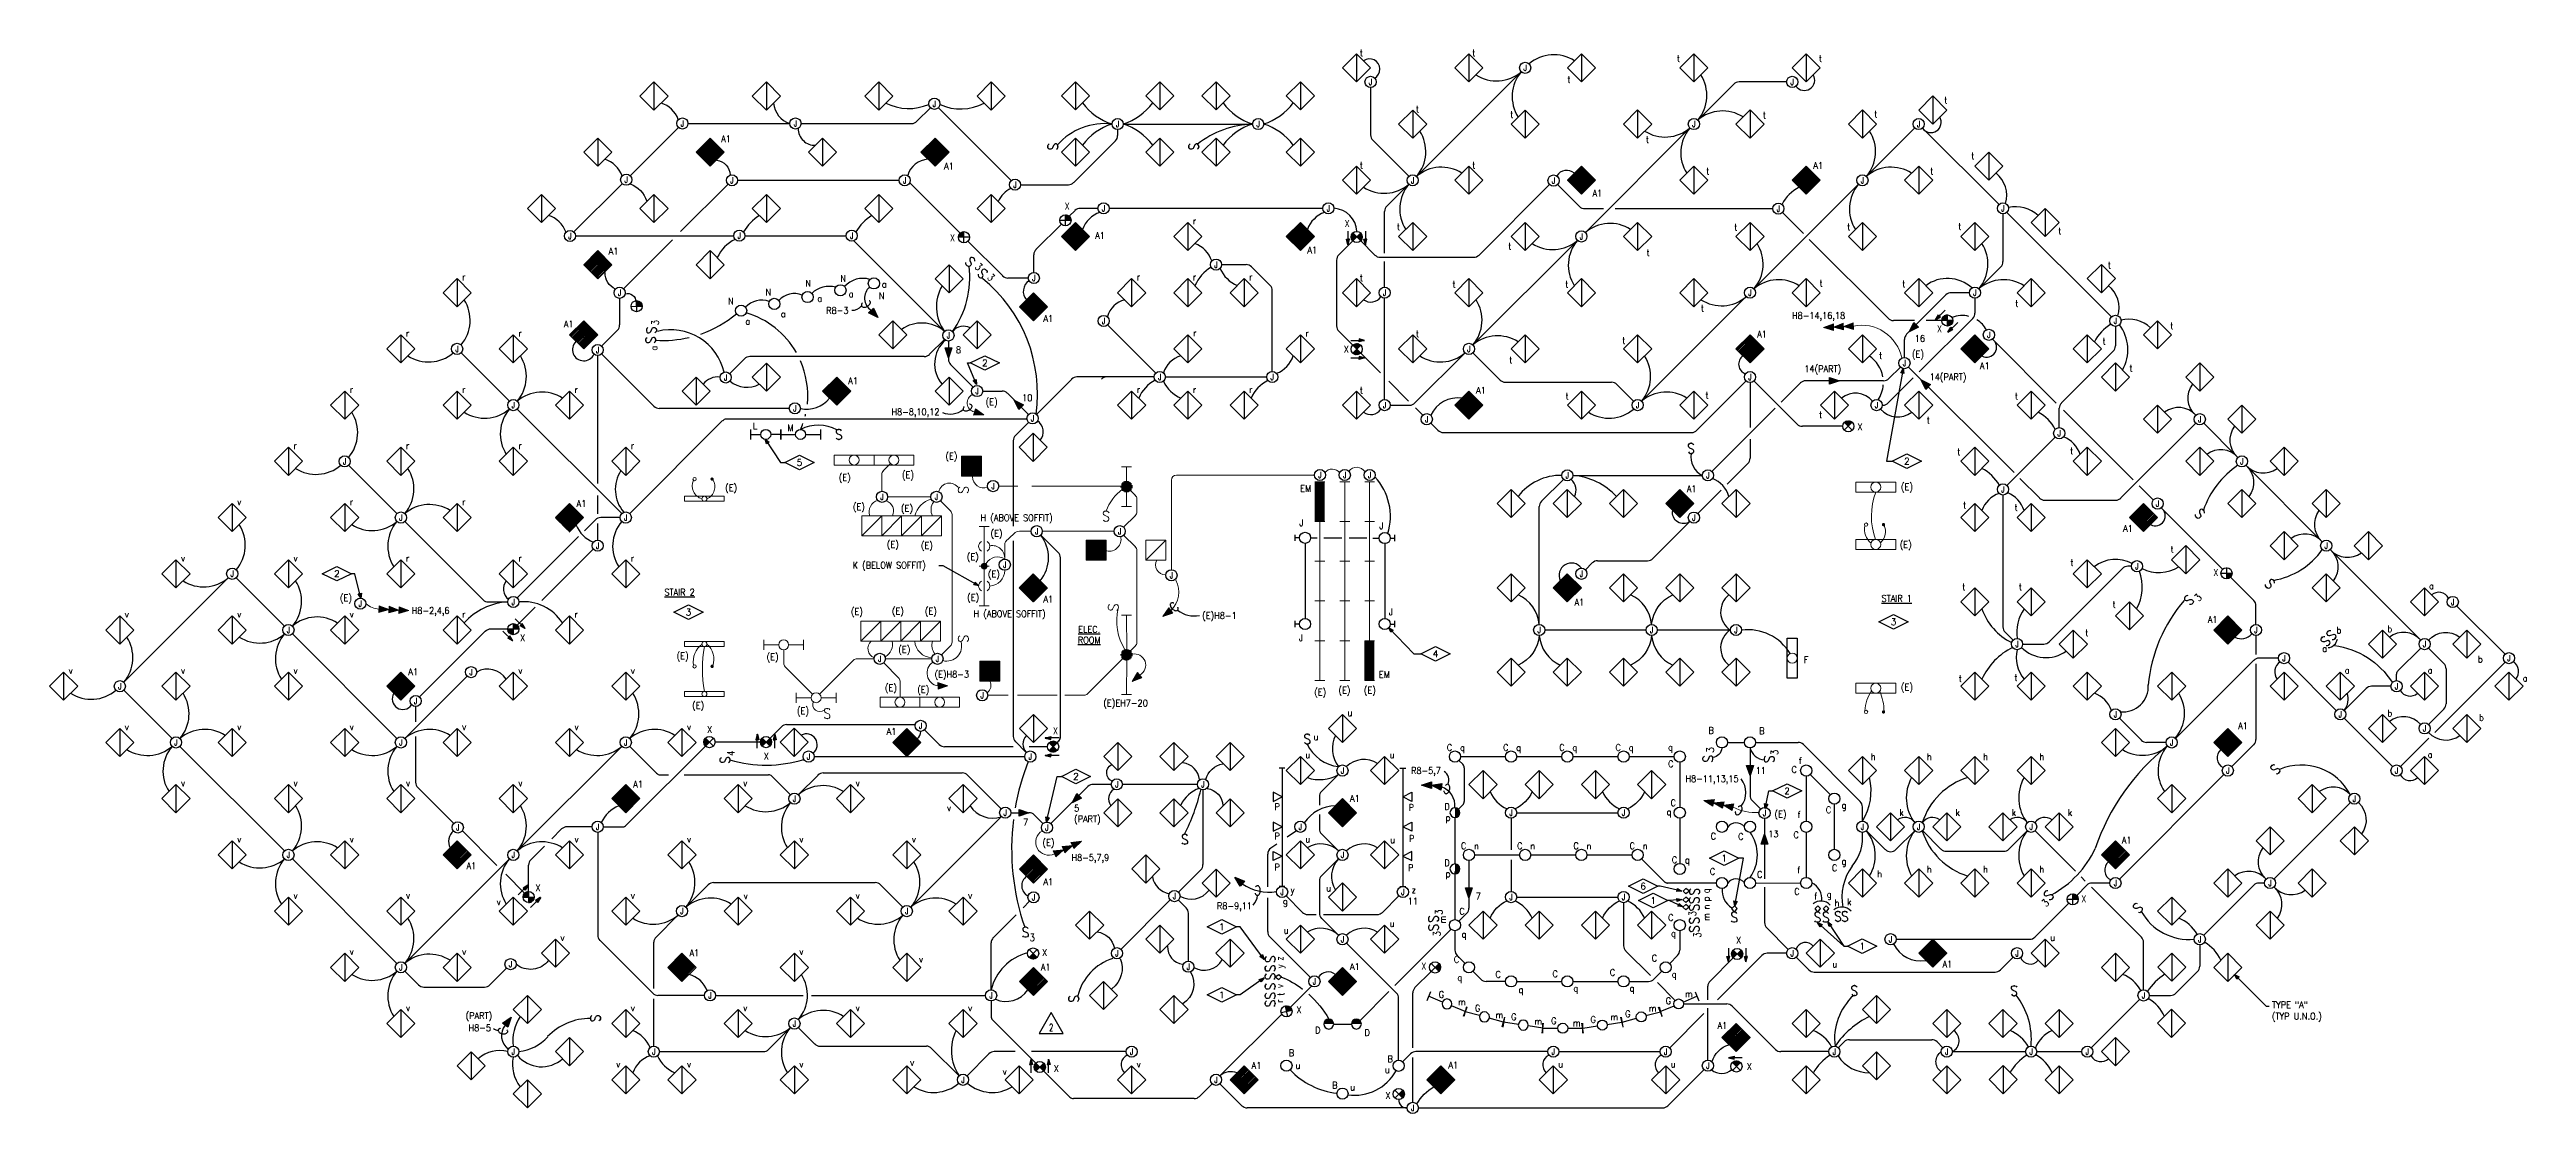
# Model space of a CAD drawing. Header units: inches. Extents: x 131 to 3122, y 239 to 1524.
import ezdxf
from ezdxf.enums import TextEntityAlignment as Align

# ---------------------------------------------------------------- set-up
doc = ezdxf.new("R2010")
doc.units = ezdxf.units.IN
doc.header["$LTSCALE"] = 30
doc.header["$MEASUREMENT"] = 0
doc.linetypes.add('DASHED', pattern=[0.75, 0.5, -0.25])
for name, color, linetype in [('E-DEVC-TEXT', 33, 'Continuous'), ('E-LITE-JBOX-EXST', 4, 'Continuous'), ('E-LITE-JBOX-NEWW', 5, 'Continuous'), ('E-POWR-CIRC-DASH-NEWW', 10, 'DASHED'), ('E-REVS-DLTA', 10, 'Continuous'), ('E-REVS-DLTA-TEXT', 33, 'Continuous')]:
    doc.layers.add(name, color=color, linetype=linetype)
for name, color, linetype, lineweight in [('E-JBOX-TEXT', 33, 'Continuous', 25), ('E-LITE-CIRC-EXST', 4, 'Continuous', 15), ('E-LITE-CIRC-NEWW', 1, 'Continuous', 25), ('E-LITE-EXIT-NEWW', 3, 'Continuous', 25), ('E-LITE-FIXT-EXST', 4, 'Continuous', 15), ('E-LITE-FIXT-FLUO-EXST', 4, 'Continuous', 15), ('E-LITE-FIXT-Fluo-NEWW', 6, 'Continuous', 30), ('E-LITE-FIXT-NEWW', 2, 'Continuous', 30), ('E-LITE-PATT-EXST', 8, 'Continuous', 25), ('E-LITE-Patt-NEWW', 71, 'Continuous', 25), ('E-LITE-SWCH-EXST', 4, 'Continuous', 15), ('E-LITE-SWCH-NEWW', 30, 'Continuous', 25), ('E-POWR-CIRC-EXST', 4, 'Continuous', 15), ('E-POWR-CIRC-NEWW', 10, 'Continuous', 30), ('E-POWR-JBOX-NEWW', 5, 'Continuous', 25), ('E-POWR-SWCH-NEWW', 30, 'Continuous', 25), ('E-SWCH-TEXT', 7, 'Continuous', 25), ('E-TEXT', 71, 'Continuous', 25), ('TITLE_BORD', 71, 'Continuous', 30)]:
    doc.layers.add(name, color=color, linetype=linetype, lineweight=lineweight)
doc.styles.add('A', font='SIMPLEX.shx', dxfattribs={"width": 0.9, "height": 8})
doc.styles.add('AXT1', font='romans.shx', dxfattribs={"width": 0.6, "height": 0.09375})
doc.styles.add('D1', font='romans.shx', dxfattribs={"width": 0.8, "height": 0.078125})
doc.styles.add('G1', font='romans.shx')
doc.styles.add('ROMANS', font='romans.shx')
doc.styles.get("Standard").update_dxf_attribs({"font": 'simplex.shx'})
doc.dimstyles.get("Standard").update_dxf_attribs({"dimtxt": 0.18, "dimasz": 0.18, "dimexe": 0.18, "dimexo": 0.0625, "dimgap": 0.09, "dimtad": 0, "dimtih": 1, "dimtoh": 1, "dimdec": 4, "dimzin": 0, "dimdsep": 46, "dimtxsty": 'Standard', "dimcen": 0.09, "dimadec": 0, "dimazin": 0, "dimtfac": 1, "dimtdec": 4, "dimtofl": 0, "dimtmove": 0, "dimatfit": 3, "dimfxl": 1, "dimtolj": 1, "dimtzin": 0, "dimarcsym": 0})

msp = doc.modelspace()

# ---------------------------------------------------------------- texts
at = {"layer": 'E-SWCH-TEXT', "color": 71, "style": 'ROMANS'}
msp.add_text('3', height=8.98, rotation=90, dxfattribs=at).set_placement((2141.3, 674.5))
at = {"layer": 'E-SWCH-TEXT', "color": 71, "style": 'G1', "width": 0.8}
msp.add_text('3', height=8.98, rotation=90, dxfattribs=at).set_placement((2218.9, 672.3))
at = {"layer": 'E-TEXT', "style": 'A', "width": 0.9}
for s, p in [('t', (1713.6, 1516.1)), ('t', (1849.4, 1516.1)), ('t', (2096.6, 1509.2)), ('t', (2268.1, 1509.2)), ('t', (1964.3, 1484)), ('t', (2419.5, 1458.8)), ('t', (1781.5, 1448.2)), ('t', (1895.2, 1441.8)), ('t', (2200.4, 1441)), ('t', (2334.9, 1442.2)), ('A1', (942.5, 1412.4)), ('t', (2059, 1411.5)), ('A1', (1211.6, 1379.2)), ('t', (1713.6, 1380.3)), ('t', (1849.4, 1380.3)), ('t', (2131.9, 1373.4)), ('A1', (2261.3, 1380.1)), ('t', (2402.5, 1373.4)), ('t', (2452, 1391.8)), ('A1', (1994.5, 1346.5)), ('X', (1357.2, 1330.8)), ('r', (1512.1, 1313.2)), ('X', (1695.3, 1309.9)), ('X', (1218.7, 1292.6)), ('A1', (1394, 1295.5)), ('t', (1758.5, 1306)), ('t', (1892.9, 1282.6)), ('t', (2165.8, 1305.6)), ('t', (2302.1, 1306)), ('t', (2436.4, 1306.5)), ('t', (2557, 1301)), ('A1', (806.6, 1276.5)), ('A1', (1650.3, 1278)), ('t', (2059.9, 1274.8)), ('t', (2616.9, 1259.8)), ('r', (629.6, 1245.4)), ('N', (996.1, 1227)), ('N', (1044.1, 1237.8)), ('N', (1086.3, 1243.7)), ('a', (1096.5, 1224.9)), ('N', (1132.7, 1222.7)), ('a', (1136.5, 1236.6)), ('r', (1444.2, 1245.4)), ('r', (1512.1, 1245.4)), ('r', (1580, 1245.4)), ('t', (1713.6, 1244.6)), ('t', (1825.5, 1236.8)), ('t', (1961.7, 1236.8)), ('t', (2268.8, 1237.9)), ('t', (2368.6, 1237.2)), ('A1', (752.5, 1188.7)), ('N', (950.7, 1216.2)), ('a', (971.8, 1191.9)), ('a', (1014.5, 1200.9)), ('a', (1058.6, 1219.5)), ('R8-3', (1069.3, 1205)), ('A1', (1331.5, 1195.2)), ('t', (2125.5, 1207.8)), ('H8-14,16,18', (2235.5, 1198.8)), ('t', (2505.2, 1213.4)), ('r', (561.8, 1177.5)), ('r', (697.5, 1177.5)), ('r', (697.5, 1177.5)), ('r', (1512.5, 1177.9)), ('r', (1647.9, 1177.5)), ('t', (1781.5, 1176.7)), ('t', (2030.5, 1168.9)), ('A1', (2193.4, 1176.5)), ('16', (2383.8, 1171.3)), ('X', (2410.5, 1182.8)), ('t', (2610.6, 1168)), ('t', (2692.4, 1186.3)), ('8', (1225.9, 1157.5)), ('X', (1694.2, 1158.4)), ('t', (1894.1, 1145.2)), ('14(PART)', (2250.5, 1134.5)), ('t', (2340.7, 1150.6)), ('(E)', (2380.4, 1152.3)), ('A1', (2462.5, 1138.3)), ('t', (2643, 1135.5)), ('r', (493.9, 1109.6)), ('r', (629.6, 1109.6)), ('r', (629.6, 1109.6)), ('r', (765.4, 1109.6)), ('A1', (1095.9, 1120.1)), ('10', (1305.9, 1099.7)), ('r', (1444.2, 1109.6)), ('r', (1512.1, 1109.6)), ('r', (1580, 1109.6)), ('t', (1713.6, 1108.8)), ('A1', (1854, 1108.6)), ('t', (1962.2, 1101.5)), ('t', (2131, 1102.8)), ('14(PART)', (2401.7, 1124.8)), ('t', (2504.8, 1101.4)), ('H8-8,10,12', (1148, 1082.5)), ('(E)', (1261.8, 1094.6)), ('t', (2268.2, 1079.2)), ('t', (2398.2, 1072.7)), ('r', (426, 1041.7)), ('r', (561.8, 1041.7)), ('r', (561.8, 1041.7)), ('r', (697.5, 1041.7)), ('r', (833.3, 1041.7)), ('L', (980.8, 1065.5)), ('M', (1022.4, 1063.4)), ('X', (2314.5, 1064.5)), ('(E)', (1213.2, 1029.2)), ('t', (2435.1, 1034.5)), ('t', (2571.3, 1035.4)), ('(E)', (947.2, 991)), ('(E)', (1084.4, 1003.4)), ('(E)', (1160.8, 1006.5)), ('EM', (1641.6, 990.2)), ('A1', (2108.5, 989.8)), ('(E)', (2367.1, 992)), ('v', (358.1, 973.8)), ('r', (493.9, 973.8)), ('r', (629.6, 973.8)), ('A1', (767.9, 971.8)), ('(E)', (1101.5, 968)), ('(E)', (1159.6, 966.1)), ('H (ABOVE SOFFIT)', (1255.7, 954.7)), ('t', (2442.1, 970.1)), ('t', (2504.4, 967.1)), ('(E)', (1142.5, 922.6)), ('(E)', (1183.6, 921.3)), ('(E)', (1267.7, 935.9)), ('J', (1640.6, 948.6)), ('J', (1737.2, 945)), ('(E)', (2365.6, 922.4)), ('A1', (2635.3, 941.7)), ('v', (290.2, 905.9)), ('v', (426, 905.9)), ('r', (561.8, 905.9)), ('r', (697.5, 905.9)), ('r', (833.3, 905.9)), ('K (BELOW SOFFIT)', (1101.2, 897.4)), ('(E)', (1239, 907.7)), ('t', (2571.7, 900.6)), ('t', (2692.8, 916.6)), ('(E)', (482.1, 857.9)), ('%%USTAIR 2', (873.8, 864.8)), ('(E)', (1239.5, 858.6)), ('(E)', (1264.5, 886.8)), ('t', (2441, 871.2)), ('t', (2509.4, 871.2)), ('X', (2744.2, 888.6)), ('a', (3004.7, 872.5)), ('v', (222.3, 838.1)), ('v', (358.1, 838.1)), ('v', (493.9, 838.1)), ('H8-2,4,6', (568.7, 842.6)), ('r', (629.6, 838.1)), ('r', (765.4, 838.1)), ('(E)', (1099.1, 841.5)), ('(E)', (1148.6, 842.1)), ('(E)', (1188.4, 842)), ('H (ABOVE SOFFIT)', (1247.2, 838.8)), ('A1', (1331.5, 856.4)), ('(E)H8-1', (1523.3, 836.6)), ('J', (1748.7, 841.2)), ('A1', (1972.8, 852.7)), ('%%USTAIR 1', (2343.6, 857.4)), ('t', (2622.7, 850.1)), ('A1', (2737.6, 831.9)), ('X', (699.7, 809.8)), ('%%UROOM', (1373.1, 807.1)), ('%%UELEC.', (1373.6, 820)), ('J', (1640.1, 809.7)), ('t', (2589.7, 815.7)), ('b', (2893.1, 819)), ('b', (2954.5, 820.6)), ('(E)', (888.7, 787.9)), ('(E)', (997.3, 786.7)), ('(E)', (1156.4, 795.7)), ('F', (2249.6, 783.3)), ('a', (2875.8, 796.7)), ('b', (3063.8, 783.9)), ('v', (154.5, 770.2)), ('v', (290.2, 770.2)), ('v', (426, 770.2)), ('A1', (564.7, 768.7)), ('v', (697.5, 770.2)), ('v', (833.3, 770.2)), ('(E)', (1140.2, 749.4)), ('(E)', (1179.3, 747.2)), ('(E)H8-3', (1200.1, 765.7)), ('(E)', (1658.6, 744.2)), ('(E)', (1687.8, 746.5)), ('(E)', (1718.5, 746.5)), ('EM', (1736.7, 765.3)), ('(E)', (2367.1, 750.2)), ('t', (2436.9, 760.7)), ('t', (2504.1, 761.8)), ('a', (2903, 770.6)), ('a', (3003.1, 770.6)), ('a', (3117.8, 761)), ('(E)', (907.4, 728.2)), ('(E)', (1034, 721.6)), ('(E)EH7-20', (1403.9, 731)), ('u', (1698.8, 719.3)), ('b', (2954.5, 718.8)), ('b', (3065.2, 713.4)), ('v', (222.3, 702.3)), ('v', (358.1, 702.3)), ('v', (493.9, 702.3)), ('v', (629.6, 702.4)), ('v', (765.4, 702.3)), ('v', (901.2, 702.3)), ('X', (925.5, 699)), ('A1', (1142.3, 696.6)), ('X', (1343.1, 697.6)), ('u', (1657.8, 690)), ('B', (2134.7, 697.9)), ('B', (2196, 697.3)), ('A1', (2774.2, 703.6)), ('X', (994, 667)), ('u', (1647.9, 668.4)), ('u', (1749.7, 668.4)), ('C', (1818.7, 677.3)), ('q', (1834.6, 677.2)), ('C', (1886.6, 677.3)), ('q', (1902.5, 677.2)), ('C', (1954.5, 677.3)), ('q', (1970.4, 677.2)), ('C', (2022.4, 677.3)), ('q', (2038.3, 677.2)), ('q', (2085.8, 677.7)), ('C', (2085.9, 657.5)), ('C', (2234.9, 650.6)), ('f', (2243.7, 661.4)), ('h', (2330.6, 666.2)), ('h', (2398.4, 666.2)), ('h', (2466.3, 666.2)), ('h', (2534.2, 666.2)), ('a', (3003.1, 668.8)), ('v', (290.2, 634.4)), ('v', (426, 634.4)), ('v', (561.8, 634.4)), ('v', (697.5, 634.4)), ('A1', (836.3, 632.9)), ('v', (969.1, 634.4)), ('v', (1104.8, 634.4)), ('R8-5,7', (1775.5, 649.4)), ('H8-11,13,15', (2106.8, 639.6)), ('11', (2191.6, 649.5)), ('v', (1215.1, 604.4)), ('5', (1368.6, 604.1)), ('(PART)', (1368.6, 591)), ('P', (1610.7, 605.7)), ('A1', (1701.8, 615.9)), ('P', (1772.6, 604.9)), ('D', (1815.7, 605.9)), ('q', (2084.1, 599.5)), ('C', (2088.9, 610.5)), ('(E)', (2214.4, 596.9)), ('f', (2242.3, 596.4)), ('C', (2276.4, 602)), ('g', (2295.4, 607.7)), ('k', (2365.1, 598.7)), ('k', (2433, 598.7)), ('k', (2500.8, 598.7)), ('k', (2568.7, 598.7)), ('v', (358.1, 566.5)), ('v', (493.9, 566.5)), ('v', (765.4, 566.5)), ('v', (901.2, 566.5)), ('v', (1036.9, 566.5)), ('v', (1172.7, 566.5)), ('7', (1307.1, 587.1)), ('(E)', (1330.4, 562.5)), ('P', (1610.7, 570.3)), ('u', (1647.9, 566.5)), ('u', (1750.3, 565.9)), ('P', (1773, 567.4)), ('p', (1817.2, 592.8)), ('C', (2137.3, 570.2)), ('C', (2170.4, 569.9)), ('13', (2206.9, 572.9)), ('C', (2237.2, 571.9)), ('A1', (2633.9, 565.5)), ('A1', (635, 534.4)), ('H8-5,7,9', (1365.4, 544.4)), ('P', (1610.7, 532.9)), ('P', (1771.8, 532.1)), ('D', (1815.7, 538)), ('C', (1835.7, 558.5)), ('n', (1851.6, 558.4)), ('C', (1903.6, 558.5)), ('n', (1919.5, 558.4)), ('C', (1971.5, 558.5)), ('n', (1987.4, 558.4)), ('C', (2039.4, 558.5)), ('n', (2055.2, 558.4)), ('C', (2090.3, 541.6)), ('q', (2106.2, 541.4)), ('C', (2283.7, 531.9)), ('g', (2295.4, 539.8)), ('h', (2398.4, 530.4)), ('h', (2466.3, 530.4)), ('h', (2534.2, 530.4)), ('X', (718.2, 508)), ('A1', (1331.5, 515.1)), ('y', (1630, 505.4)), ('u', (1673.1, 507.4)), ('z', (1776.2, 505.4)), ('p', (1817.2, 524.9)), ('C', (2136.2, 527.7)), ('C', (2193.3, 524.1)), ('C', (2238.3, 503.4)), ('f', (2241.8, 529.4)), ('h', (2338.4, 524.8)), ('v', (426, 498.6)), ('v', (561.8, 498.7)), ('v', (671.3, 490.9)), ('v', (833.3, 498.7)), ('v', (969.6, 498.1)), ('v', (1104.8, 498.6)), ('v', (1240.6, 498.7)), ('R8-9,11', (1541.1, 486.1)), ('9', (1620.7, 489.1)), ('11', (1771.6, 491.8)), ('C', (1833.8, 479.5)), ('7', (1853.7, 497.8)), ('C', (2085.9, 471.9)), ('f', (2262.4, 497.7)), ('g', (2277.5, 500.2)), ('h', (2286.9, 489.7)), ('k', (2302.1, 491)), ('X', (2584.8, 494.7)), ('v', (748.4, 447.7)), ('u', (1621.8, 456.5)), ('u', (1749.7, 464.7)), ('q', (1836.5, 451.8)), ('q', (2089.5, 452.9)), ('X', (2168.1, 444.7)), ('u', (2547.3, 447.7)), ('v', (493.9, 430.8)), ('v', (629.6, 430.8)), ('A1', (904.1, 429.3)), ('v', (1036.9, 430.8)), ('v', (1181.4, 421.8)), ('A1', (1328.5, 412.2)), ('X', (1330, 429.8)), ('A1', (1701.8, 412.7)), ('X', (1787.8, 413.3)), ('C', (1827.2, 421.4)), ('C', (2066.1, 423.1)), ('u', (2284.3, 415.6)), ('A1', (2417.3, 415.8)), ('q', (1831.5, 399.5)), ('C', (1877.4, 403.4)), ('q', (1905.4, 384.9)), ('C', (1946.3, 404.1)), ('q', (1971.5, 386.7)), ('C', (2015.5, 405.8)), ('q', (2039.4, 386.7)), ('q', (2090.3, 403.6)), ('v', (561.8, 362.9)), ('(PART)', (633.9, 353.5)), ('v', (833.3, 362.9)), ('v', (969.1, 362.9)), ('v', (1104.8, 362.9)), ('v', (1240.6, 362.9)), ('X', (1637, 360.5)), ('G', (1808.9, 379.1)), ('m', (1832.3, 370.1)), ('G', (1852.7, 362.6)), ('m', (1877.6, 354.4)), ('G', (1896.3, 352)), ('G', (2034, 355.8)), ('m', (2062.6, 362.4)), ('G', (2083, 371.5)), ('m', (2106.4, 379.9)), ('TYPE "A" ', (2815.1, 366.6)), ('(TYP U.N.O.)', (2815.1, 352.8)), ('H8-5', (637.4, 338.8)), ('D', (1659.6, 335.9)), ('D', (1719.2, 333)), ('m', (1924.5, 346.7)), ('G', (1944.6, 347.2)), ('m', (1971, 344.6)), ('G', (1992.2, 348.9)), ('m', (2016.3, 352)), ('A1', (2145.6, 341.6)), ('v', (815.7, 295)), ('v', (901.2, 295)), ('v', (1036.9, 295)), ('v', (1170.6, 297.1)), ('v', (1444.2, 295)), ('A1', (1583, 293.5)), ('B', (1627.9, 308.5)), ('B', (1747, 301.2)), ('A1', (1820.6, 293.9)), ('u', (1953.3, 295)), ('u', (2089.1, 295)), ('X', (2181, 292)), ('v', (1282.4, 285.9)), ('X', (1344, 289.9)), ('u', (1636, 293.3)), ('B', (1680.2, 269.6)), ('u', (1702, 267.1)), ('u', (1744, 288.2)), ('X', (1744.5, 257))]:
    msp.add_text(s, height=8, dxfattribs=at).set_placement(p)
for s, p in [('a', (865.2, 1160.6)), ('q', (2135.7, 505.3)), ('p', (2135.8, 495.5)), ('n', (2135.9, 485.8)), ('m', (2135.9, 472)), ('m', (1817.4, 468.9)), ('z', (1620.9, 423.9)), ('y', (1621, 414.7)), ('v', (1620.9, 390.8)), ('t', (1622.4, 381.6)), ('r', (1620.6, 372.8))]:
    msp.add_text(s, height=8, rotation=90, dxfattribs=at).set_placement(p)

# ---------------------------------------------------------------- blocks, each defined once
blk = doc.blocks.new('Ltg-Flu21')
blk.add_lwpolyline([(24, 24), (0, 24), (0, 0), (24, 0), (24, 24), (0, 0)])
blk = doc.blocks.new('pwr-swt01')
at = {"flags": 128}
blk.add_lwpolyline([(0.034, 0.108), (0.025, 0.12), (0.01, 0.126), (-0.009, 0.126), (-0.023, 0.12), (-0.033, 0.108), (-0.033, 0.096), (-0.028, 0.084), (-0.023, 0.078), (-0.014, 0.072), (0.015, 0.06), (0.025, 0.054), (0.03, 0.048), (0.034, 0.036), (0.034, 0.018), (0.025, 0.006), (0.01, 0), (-0.009, 0), (-0.023, 0.006), (-0.033, 0.018), (-0.033, 0.018)], dxfattribs=at)
for p in [(0.001, 0.126), (0.001, 0)]:
    blk.add_point(p)
blk = doc.blocks.new('*X50')
at = {"color": 0}
for p, q in [((3.317, 9.216), (3.387, 9.216)), ((3.317, 9.211), (3.387, 9.211)), ((3.318, 9.221), (3.387, 9.221)), ((3.319, 9.226), (3.387, 9.226)), ((3.321, 9.231), (3.387, 9.231)), ((3.323, 9.236), (3.387, 9.236)), ((3.325, 9.241), (3.387, 9.241)), ((3.328, 9.246), (3.387, 9.246)), ((3.332, 9.251), (3.387, 9.251)), ((3.336, 9.257), (3.387, 9.257)), ((3.342, 9.262), (3.387, 9.262)), ((3.348, 9.267), (3.387, 9.267)), ((3.357, 9.272), (3.387, 9.272)), ((3.373, 9.277), (3.387, 9.277)), ((3.387, 9.205), (3.457, 9.205)), ((3.387, 9.2), (3.457, 9.2)), ((3.387, 9.195), (3.456, 9.195)), ((3.387, 9.19), (3.455, 9.19)), ((3.387, 9.185), (3.454, 9.185)), ((3.387, 9.18), (3.452, 9.18)), ((3.387, 9.175), (3.449, 9.175)), ((3.387, 9.17), (3.446, 9.17)), ((3.387, 9.165), (3.442, 9.165)), ((3.387, 9.16), (3.438, 9.16)), ((3.387, 9.154), (3.432, 9.154)), ((3.387, 9.149), (3.426, 9.149)), ((3.387, 9.144), (3.416, 9.144)), ((3.387, 9.139), (3.4, 9.139))]:
    blk.add_line(p, q, dxfattribs=at)
blk = doc.blocks.new('Ltg-Xit01')
at = {"color": 10}
for p, q in [((-0.111, 0.099), (-0.129, 0.03)), ((-0.129, 0.03), (-0.11, 0.03)), ((-0.11, 0.099), (-0.111, 0.099)), ((-0.11, 0.099), (-0.109, 0.099)), ((-0.091, 0.03), (-0.11, 0.03)), ((-0.109, 0.099), (-0.091, 0.03)), ((0.109, 0.099), (0.091, 0.03)), ((0.091, 0.03), (0.11, 0.03)), ((0.11, 0.099), (0.109, 0.099)), ((0.11, 0.099), (0.111, 0.099)), ((0.129, 0.03), (0.11, 0.03)), ((0.111, 0.099), (0.129, 0.03))]:
    blk.add_line(p, q, dxfattribs=at)
for p, q in [((-0.11, -0.074), (-0.11, 0.099)), ((-0.05, -0.05), (0.05, 0.05)), ((-0.05, 0.05), (0.05, -0.05)), ((0.11, -0.074), (0.11, 0.099))]:
    blk.add_line(p, q)
blk.add_circle((0, 0), 0.0703)
for points in [[(-0.111, 0.099), (-0.109, 0.099), (-0.129, 0.03), (-0.091, 0.03)], [(0.111, 0.099), (0.109, 0.099), (0.129, 0.03), (0.091, 0.03)]]:
    blk.add_solid(points, dxfattribs=at)
at = {"rotation": 45.00000000000002}
blk.add_blockref('*X50', (4.116, -8.906), dxfattribs=at)
blk = doc.blocks.new('*X48')
at = {"color": 0}
for p, q in [((3.427, 6.227), (3.439, 6.227)), ((3.427, 6.222), (3.456, 6.222)), ((3.427, 6.217), (3.466, 6.217)), ((3.427, 6.212), (3.472, 6.212)), ((3.427, 6.207), (3.478, 6.207)), ((3.427, 6.202), (3.482, 6.202)), ((3.427, 6.197), (3.486, 6.197)), ((3.427, 6.191), (3.489, 6.191)), ((3.427, 6.186), (3.492, 6.186)), ((3.427, 6.181), (3.494, 6.181)), ((3.427, 6.176), (3.495, 6.176)), ((3.427, 6.171), (3.497, 6.171)), ((3.427, 6.166), (3.497, 6.166)), ((3.427, 6.161), (3.498, 6.161))]:
    blk.add_line(p, q, dxfattribs=at)
blk = doc.blocks.new('Ltg-Xit06')
for p, q in [((-0.05, 0.05), (0.05, -0.05)), ((-0.05, -0.05), (0.05, 0.05))]:
    blk.add_line(p, q)
blk.add_circle((0, 0), 0.0703)
at = {"rotation": 315}
blk.add_blockref('*X48', (-6.778, -1.931), dxfattribs=at)
blk = doc.blocks.new('Ltg-Lit05')
at = {"const_width": 0.0625}
for points in [[(0, 0.031, -0.414214), (0.031, 0, -1)], [(0.031, 0, -0.414214), (0, -0.031, -1)]]:
    blk.add_lwpolyline(points, format="xyb", dxfattribs=at)
for start, end in [(90, 270), (270, 90)]:
    blk.add_arc((0, 0), 0.0625, start, end)
blk = doc.blocks.new('Ltg-Lit04')
blk.add_circle((0, 0), 0.0703)
blk = doc.blocks.new('*X10')
at = {"color": 0}
for p, q in [((3.427, 6.227), (3.439, 6.227)), ((3.427, 6.222), (3.456, 6.222)), ((3.427, 6.217), (3.466, 6.217)), ((3.427, 6.212), (3.472, 6.212)), ((3.427, 6.207), (3.478, 6.207)), ((3.427, 6.202), (3.482, 6.202)), ((3.427, 6.197), (3.486, 6.197)), ((3.427, 6.191), (3.489, 6.191)), ((3.427, 6.186), (3.492, 6.186)), ((3.427, 6.181), (3.494, 6.181)), ((3.427, 6.176), (3.495, 6.176)), ((3.427, 6.171), (3.497, 6.171)), ((3.427, 6.166), (3.497, 6.166)), ((3.427, 6.161), (3.498, 6.161))]:
    blk.add_line(p, q, dxfattribs=at)
blk = doc.blocks.new('Ltg-Xit04')
for p, q in [((-0.05, -0.05), (0.05, 0.05)), ((-0.05, 0.05), (0.05, -0.05)), ((0.109, 0.099), (0.091, 0.03)), ((0.091, 0.03), (0.11, 0.03)), ((0.11, -0.074), (0.11, 0.099)), ((0.129, 0.03), (0.11, 0.03)), ((0.111, 0.099), (0.129, 0.03))]:
    blk.add_line(p, q)
blk.add_circle((0, 0), 0.0703)
blk.add_solid([(0.111, 0.099), (0.109, 0.099), (0.129, 0.03), (0.091, 0.03)])
at = {"rotation": 315}
blk.add_blockref('*X10', (-6.778, -1.931), dxfattribs=at)
blk = doc.blocks.new('pwr-swt08')
at = {"flags": 128}
blk.add_lwpolyline([(0.034, 0.108), (0.024, 0.12), (0.01, 0.126), (-0.009, 0.126), (-0.023, 0.12), (-0.033, 0.108), (-0.033, 0.096), (-0.028, 0.084), (-0.023, 0.078), (-0.014, 0.072), (0.015, 0.06), (0.024, 0.054), (0.029, 0.048), (0.034, 0.036), (0.034, 0.018), (0.024, 0.006), (0.01, 0), (-0.009, 0), (-0.023, 0.006), (-0.033, 0.018), (-0.033, 0.018)], dxfattribs=at)
at = {"layer": 'E-SWCH-TEXT', "color": 71}
for p, q in [((-0.027, 0.17), (0.006, 0.205)), ((0.006, 0.127), (-0.027, 0.17)), ((0.039, 0.17), (0.006, 0.205)), ((0.006, 0.127), (0.039, 0.17))]:
    blk.add_line(p, q, dxfattribs=at)
blk = doc.blocks.new('F-L10')
for p, q in [((0, 0), (0, 12)), ((0, 6), (18, 6)), ((30, 6), (48, 6)), ((48, 12), (48, 0))]:
    blk.add_line(p, q)
blk = doc.blocks.new('J-B10')
blk.add_circle((24, 6), 6)
blk = doc.blocks.new('Ltg-Lit12')
for name in ['F-L10', 'J-B10']:
    blk.add_blockref(name, (0, 0))
blk = doc.blocks.new('Ltg-Emg03')
at = {"color": 0}
for p, q in [((-23.5, 0), (-23.5, 24)), ((-22.3, 0), (-22.3, 24)), ((-21.1, 0), (-21.1, 24)), ((-19.9, 0), (-19.9, 24)), ((-18.7, 0), (-18.7, 24)), ((-17.5, 0), (-17.5, 24)), ((-16.3, 0), (-16.3, 24)), ((-15.1, 0), (-15.1, 24)), ((-13.9, 0), (-13.9, 24)), ((-12.7, 0), (-12.7, 24)), ((-11.5, 0), (-11.5, 24)), ((-10.3, 0), (-10.3, 24)), ((-9.1, 0), (-9.1, 24)), ((-7.9, 0), (-7.9, 24)), ((-6.7, 0), (-6.7, 24)), ((-5.5, 0), (-5.5, 24)), ((-4.3, 0), (-4.3, 24)), ((-3.1, 0), (-3.1, 24)), ((-1.9, 0), (-1.9, 24)), ((-0.7, 0), (-0.7, 24))]:
    blk.add_line(p, q, dxfattribs=at)
blk = doc.blocks.new('L2X2RF')
blk.add_lwpolyline([(0, 0), (24, 24)])
blk.add_lwpolyline([(0, 0), (0, 24), (24, 24), (24, 0)], close=True)
blk = doc.blocks.new('S')
blk.add_lwpolyline([(-3.2, 1.7, 0.526266), (3.2, 1.7, 0.445563), (2.3, 5.4), (-1.8, 7.5, -0.676152), (-1.6, 12.2, -0.388846), (3.7, 10.5)], format="xyb")
blk = doc.blocks.new('L4LIN')
blk.add_lwpolyline([(-48, 0), (0, 0), (0, 6), (-48, 6)], close=True)
blk.add_circle((-24, 3), 3)
blk = doc.blocks.new('Ltg-Ckt22')
for p, q in [((0, 0.042), (0.125, 0)), ((0, -0.042), (0, 0.042)), ((0.125, 0), (0, -0.042)), ((0.125, 0.042), (0.25, 0)), ((0.125, -0.042), (0.125, 0.042)), ((0.25, 0), (0.125, -0.042)), ((0.25, -0.042), (0.25, 0.042)), ((0.25, 0.042), (0.375, 0)), ((0.375, 0), (0.25, -0.042))]:
    blk.add_line(p, q)
for points in [[(0.125, 0), (0, 0.042), (0, -0.042)], [(0.25, 0), (0.125, 0.042), (0.125, -0.042)], [(0.375, 0), (0.25, 0.042), (0.25, -0.042)]]:
    blk.add_solid(points)
blk = doc.blocks.new('Ltg-Jbx01')
blk.add_circle((0, 0), 0.0703)
at = {"layer": 'E-JBOX-TEXT', "color": 71, "style": 'D1', "width": 0.8}
blk.add_text('J', height=0.0781, dxfattribs=at).set_placement((0, 0), align=Align.MIDDLE)
blk = doc.blocks.new('J-B7')
blk.add_circle((48, 5.9), 6)
blk = doc.blocks.new('F-L7')
for p, q in [((0, 0), (0, 12)), ((0, 6), (42, 5.9)), ((54, 5.9), (96, 6)), ((96, 12), (96, 0))]:
    blk.add_line(p, q)
blk = doc.blocks.new('Ltg-Lit11')
for name in ['F-L7', 'J-B7']:
    blk.add_blockref(name, (0, 0))
blk = doc.blocks.new('J-B8')
blk.add_circle((24, 6), 6)
blk = doc.blocks.new('F-L8')
blk.add_lwpolyline([(48, 12), (48, 0), (0, 0), (0, 12)], close=True)
blk = doc.blocks.new('Ltg-Flu13')
blk.add_blockref('F-L8', (0, 0))
at = {"layer": 'E-LITE-FIXT-EXST'}
blk.add_blockref('J-B8', (0, 0), dxfattribs=at)
blk = doc.blocks.new('Ltg-Lit17')
for p, q in [((0, 0), (0, 12)), ((0, 6), (48, 6)), ((48, 12), (48, 0))]:
    blk.add_line(p, q)
blk = doc.blocks.new('pwr-swt03')
at = {"flags": 128}
blk.add_lwpolyline([(0.034, 0.107), (0.024, 0.119), (0.01, 0.125), (-0.009, 0.125), (-0.023, 0.119), (-0.033, 0.107), (-0.033, 0.095), (-0.028, 0.083), (-0.023, 0.077), (-0.014, 0.071), (0.015, 0.059), (0.024, 0.053), (0.029, 0.047), (0.034, 0.036), (0.034, 0.018), (0.024, 0.006), (0.01, 0), (-0.009, 0), (-0.023, 0.006), (-0.033, 0.018), (-0.033, 0.018)], dxfattribs=at)
at = {"layer": 'E-SWCH-TEXT', "style": 'D1', "width": 0.8}
blk.add_attdef('3', (0.054, -0.052), '', height=0.0938, dxfattribs=at)
blk = doc.blocks.new('*X34')
at = {"color": 0}
for p, q in [((24.788, 16.605), (24.788, 16.74)), ((24.8, 16.602), (24.8, 16.742)), ((24.812, 16.602), (24.812, 16.742)), ((24.825, 16.604), (24.825, 16.74)), ((24.837, 16.609), (24.837, 16.736)), ((24.738, 16.663), (24.738, 16.681)), ((24.75, 16.631), (24.75, 16.713)), ((24.762, 16.618), (24.762, 16.726)), ((24.775, 16.61), (24.775, 16.735)), ((24.85, 16.616), (24.85, 16.728)), ((24.863, 16.629), (24.863, 16.716)), ((24.875, 16.654), (24.875, 16.691))]:
    blk.add_line(p, q, dxfattribs=at)
blk = doc.blocks.new('Ltg-Emg14')
at = {"xscale": 1.005312, "yscale": 1.005312, "zscale": 1.005312}
blk.add_blockref('*X34', (-24.939, -16.761), dxfattribs=at)
blk = doc.blocks.new('Ltg-Ckt20')
for p, q in [((0, 0.042), (0.125, 0)), ((0, -0.042), (0, 0.042)), ((0.125, 0), (0, -0.042))]:
    blk.add_line(p, q)
blk.add_solid([(0.125, 0), (0, 0.042), (0, -0.042)])
blk = doc.blocks.new('Ltg-Lit06')
for p, q in [((0.039, 0), (-0.039, 0)), ((0, 0.054), (0, 0))]:
    blk.add_line(p, q)
blk.add_circle((0, 0.124), 0.0703)
blk = doc.blocks.new('pwr-swt04')
at = {"flags": 128}
blk.add_lwpolyline([(0.032, 0.108), (0.023, 0.12), (0.008, 0.126), (-0.011, 0.126), (-0.025, 0.12), (-0.034, 0.108), (-0.034, 0.096), (-0.03, 0.084), (-0.025, 0.078), (-0.015, 0.072), (0.013, 0.06), (0.023, 0.054), (0.027, 0.048), (0.032, 0.037), (0.032, 0.019), (0.023, 0.007), (0.008, 0.001), (-0.011, 0.001), (-0.025, 0.007), (-0.034, 0.019), (-0.034, 0.019)], dxfattribs=at)
at = {"layer": 'E-SWCH-TEXT', "color": 71, "style": 'G1', "width": 0.8}
blk.add_text('3', height=0.0936, dxfattribs=at).set_placement((0.052, -0.051))
blk = doc.blocks.new('pwr-swt02')
at = {"flags": 128}
blk.add_lwpolyline([(0.034, 0.107), (0.024, 0.119), (0.01, 0.125), (-0.009, 0.125), (-0.023, 0.119), (-0.033, 0.107), (-0.033, 0.095), (-0.028, 0.083), (-0.023, 0.077), (-0.014, 0.071), (0.015, 0.059), (0.024, 0.053), (0.029, 0.047), (0.034, 0.036), (0.034, 0.018), (0.024, 0.006), (0.01, 0), (-0.009, 0), (-0.023, 0.006), (-0.033, 0.018), (-0.033, 0.018)], dxfattribs=at)
at = {"layer": 'E-SWCH-TEXT', "style": 'D1', "width": 0.8}
blk.add_attdef('3', (0.054, -0.052), '', height=0.0938, dxfattribs=at)
blk = doc.blocks.new('*X25')
at = {"color": 0}
for p, q in [((6.5, 11.96), (6.79, 12.25)), ((6.5, 11.97), (6.78, 12.25)), ((6.5, 11.99), (6.76, 12.25)), ((6.5, 12), (6.75, 12.25)), ((6.5, 12.02), (6.73, 12.25)), ((6.5, 12.03), (6.72, 12.25)), ((6.5, 12.05), (6.7, 12.25)), ((6.51, 11.92), (6.83, 12.24)), ((6.51, 11.93), (6.82, 12.24)), ((6.51, 11.94), (6.81, 12.24)), ((6.51, 11.95), (6.8, 12.24)), ((6.51, 12.07), (6.68, 12.24)), ((6.52, 11.9), (6.85, 12.23)), ((6.52, 11.91), (6.84, 12.23)), ((6.52, 12.09), (6.66, 12.23)), ((6.53, 11.88), (6.87, 12.22)), ((6.53, 11.89), (6.86, 12.22)), ((6.53, 12.11), (6.64, 12.22)), ((6.54, 11.86), (6.89, 12.21)), ((6.54, 11.87), (6.88, 12.21)), ((6.55, 11.84), (6.91, 12.2)), ((6.55, 11.85), (6.9, 12.2)), ((6.55, 12.15), (6.6, 12.2)), ((6.56, 11.84), (6.91, 12.19)), ((6.57, 11.82), (6.93, 12.18)), ((6.57, 11.83), (6.92, 12.18)), ((6.58, 11.81), (6.94, 12.17)), ((6.59, 11.81), (6.94, 12.16)), ((6.6, 11.8), (6.95, 12.15)), ((6.61, 11.8), (6.95, 12.14)), ((6.61, 11.79), (6.96, 12.14)), ((6.62, 11.78), (6.97, 12.13)), ((6.63, 11.78), (6.97, 12.12)), ((6.64, 11.77), (6.98, 12.11)), ((6.65, 11.77), (6.98, 12.1)), ((6.66, 11.77), (6.98, 12.09)), ((6.67, 11.76), (6.99, 12.08)), ((6.68, 11.76), (6.99, 12.07)), ((6.69, 11.76), (6.99, 12.06)), ((6.71, 11.75), (7, 12.04)), ((6.72, 11.75), (7, 12.03)), ((6.73, 11.75), (7, 12.02)), ((6.74, 11.75), (7, 12.01)), ((6.76, 11.75), (7, 11.99)), ((6.77, 11.75), (7, 11.98)), ((6.79, 11.75), (7, 11.96)), ((6.81, 11.76), (6.99, 11.94)), ((6.83, 11.76), (6.99, 11.92)), ((6.85, 11.77), (6.98, 11.9)), ((6.88, 11.79), (6.96, 11.87))]:
    blk.add_line(p, q, dxfattribs=at)
blk = doc.blocks.new('one-dot2')
blk.add_circle((0, 0), 0.0352)
at = {"xscale": 0.140625, "yscale": 0.140625, "zscale": 0.140625}
blk.add_blockref('*X25', (-0.949, -1.688), dxfattribs=at)
blk = doc.blocks.new('Ltg-Emg09')
for p, q in [((0.5, 0), (0.5, 48)), ((1.7, 0), (1.7, 48)), ((2.9, 0), (2.9, 48)), ((4.1, 0), (4.1, 48)), ((5.3, 0), (5.3, 48)), ((6.5, 0), (6.5, 48)), ((7.6, 0), (7.6, 48)), ((8.8, 0), (8.8, 48)), ((10, 0), (10, 48)), ((11.2, 0), (11.2, 48))]:
    blk.add_line(p, q)
blk = doc.blocks.new('AHJ')
for p, q in [((-6, 2), (0, 0)), ((-6, -2), (-6, 2)), ((0, 0), (-6, -2))]:
    blk.add_line(p, q)
blk.add_solid([(0, 0), (-6, 2), (-6, -2)])
blk = doc.blocks.new('Std-Blk34')
blk.add_lwpolyline([(0.184, 0.092), (0.368, 0), (0.184, -0.092), (0, 0)], close=True)
at = {"layer": 'E-DEVC-TEXT', "style": 'ROMANS'}
blk.add_attdef('#', text='', height=0.0833, dxfattribs=at).set_placement((0.184, 0), align=Align.MIDDLE)
blk = doc.blocks.new('Std-Blk35')
blk.add_lwpolyline([(-0.184, 0.092), (0, 0), (-0.184, -0.092), (-0.368, 0)], close=True)
at = {"layer": 'E-DEVC-TEXT', "style": 'ROMANS'}
blk.add_attdef('#', text='', height=0.0833, dxfattribs=at).set_placement((-0.184, 0), align=Align.MIDDLE)
blk = doc.blocks.new('J-B4')
blk.add_circle((18, 6), 6)
blk = doc.blocks.new('F-L4')
for p, q in [((0, 0), (0, 12)), ((0, 6), (12, 6)), ((36, 6), (24, 6)), ((36, 12), (36, 0))]:
    blk.add_line(p, q)
blk = doc.blocks.new('Ltg-Lit10')
for name in ['F-L4', 'J-B4']:
    blk.add_blockref(name, (0, 0))
blk = doc.blocks.new('std-blk07')
blk.add_lwpolyline([(0.004, 0.092), (0.187, 0), (0.004, -0.092), (-0.18, 0)], close=True)
at = {"style": 'ROMANS'}
blk.add_attdef('#', text='', height=0.0833, dxfattribs=at).set_placement((0.004, 0), align=Align.MIDDLE)
blk = doc.blocks.new('std-blk20')
blk.add_lwpolyline([(-0.004, 0.189), (-0.156, -0.075), (0.148, -0.075)], close=True)
at = {"layer": 'E-REVS-DLTA-TEXT', "style": 'AXT1', "width": 0.6}
blk.add_attdef('XX', text='', height=0.0938, dxfattribs=at).set_placement((-0.004, -0.046), align=Align.CENTER)
blk = doc.blocks.new('tag2')
blk.add_lwpolyline([(17.7, 8.8), (35.3, 0), (17.7, -8.8), (0, 0)], close=True)
at = {"layer": 'E-DEVC-TEXT', "style": 'ROMANS'}
blk.add_attdef('4', text='', height=8, dxfattribs=at).set_placement((17.7, 0), align=Align.MIDDLE)
blk = doc.blocks.new('tag3')
at = {"flags": 128}
blk.add_lwpolyline([(-1.7, -3.3), (-0.6, -2.4), (0, -1.1), (0, 0.8), (-0.6, 2.1), (-1.7, 3), (-2.9, 3), (-4, 2.6), (-4.6, 2.1), (-5.1, 1.2), (-6.3, -1.5), (-6.8, -2.4), (-7.4, -2.9), (-8.6, -3.3), (-10.3, -3.3), (-11.4, -2.4), (-12, -1.1), (-12, 0.8), (-11.4, 2.1), (-10.3, 3), (-10.3, 3)], dxfattribs=at)
at = {"layer": 'E-SWCH-TEXT', "style": 'D1', "width": 0.8}
blk.add_attdef('3', (5.5, 4.9), '', height=9, rotation=90, dxfattribs=at)

# ---------------------------------------------------------------- linework, layer by layer
at = {"layer": 'E-LITE-CIRC-EXST'}
for p, q in [((1247.1, 1082.6), (1249.4, 1090.3)), ((1259.7, 1083.1), (1247.1, 1082.6)), ((1249.4, 1090.3), (1259.7, 1083.1)), ((1147, 1024.2), (1138.2, 1015.4)), ((1136.5, 990.8), (1136.5, 1011.2)), ((1277.5, 996.9), (1300.7, 996.9)), ((1317.7, 996.9), (1425.9, 996.9)), ((1436.3, 992.1), (1442.6, 985.8)), ((1486.2, 896.1), (1486.2, 1004.3)), ((1658.8, 1010.3), (1492.2, 1010.3)), ((1143.5, 984), (1195.6, 984)), ((1207.2, 979.2), (1219.4, 967)), ((1221.2, 962.7), (1221.2, 808.4)), ((1428.4, 947.3), (1442.6, 961.5)), ((1444.3, 981.5), (1444.3, 965.7)), ((1284.9, 908.7), (1284.9, 928)), ((1296.3, 939.9), (1290.7, 934.3)), ((1316.8, 942.5), (1302.6, 942.5)), ((1330.3, 942.5), (1416.9, 942.5)), ((1428.4, 937.8), (1442.6, 923.6)), ((1444.3, 919.4), (1444.3, 808.1)), ((1017.9, 799.3), (1017.9, 783.1)), ((1052.8, 745.7), (1019.6, 778.9)), ((1061.3, 745.7), (1102.2, 786.6)), ((1127.2, 788.4), (1106.5, 788.4)), ((1138.8, 783.6), (1156.7, 765.6)), ((1140.7, 788.4), (1196.8, 788.4)), ((1208.4, 793.1), (1219.4, 804.2)), ((1427.8, 789.1), (1384.9, 746.2)), ((1436.3, 797.6), (1442.6, 803.9)), ((1158.4, 742), (1158.4, 761.4)), ((1264.4, 744.4), (1289, 744.4)), ((1300.4, 744.4), (1348.1, 744.4)), ((1357.6, 744.4), (1380.6, 744.4))]:
    msp.add_line(p, q, dxfattribs=at)
at = {"layer": 'E-LITE-CIRC-EXST', "const_width": 2, "elevation": 0}
for points in [[(930.8, 1006.1, -1), (932.2, 1004.7, -1)], [(930.8, 1006.1, -1), (932.2, 1004.7, -1)], [(2345.3, 951.1, -1), (2346.7, 949.7, -1)], [(2345.3, 951.1, -1), (2346.7, 949.7, -1)], [(930.8, 778.6, 1), (932.2, 780, 1)], [(930.8, 778.6, 1), (932.2, 780, 1)], [(2345.3, 723.6, 1), (2346.7, 725, 1)], [(2345.3, 723.6, 1), (2346.7, 725, 1)]]:
    msp.add_lwpolyline(points, format="xyb", close=True, dxfattribs=at)
at = {"layer": 'E-LITE-CIRC-EXST'}
for points in [[(1229.2, 994.4, 0.67874), (1205.3, 990.1, 0.67874)], [(1246, 1008, 0.500068), (1263.8, 995.3, 0.500068)], [(1131.6, 979.6, 0.453116), (1122.1, 961.1, 0.453116)], [(1141.7, 979.1, -0.45039), (1149.4, 961.1, -0.45039)], [(1196.1, 981.1, 0.277488), (1176.3, 961.1, 0.277488)], [(1199.1, 977.8, 0.307925), (1197.8, 961.1, 0.307925)], [(1408.1, 918.6, 0.544832), (1424.9, 935.9, 0.544832)], [(1468.7, 907.7, 0.58864), (1479, 889.9, 0.58864)], [(1123.5, 809.8, 0.550242), (1127.2, 789.6, 0.550242)], [(1140.5, 790.9, 0.32949), (1149, 809.8, 0.32949)], [(1176.2, 809.8, 0.377214), (1196.6, 789.6, 0.377214)], [(1197.7, 809.8, 0.240907), (1200.4, 794.3, 0.240907)], [(1231.9, 809.3, -0.597981), (1210.2, 786.2, -0.597981)], [(1053.6, 736.6, 0.752407), (1066.8, 726.4, 0.752407)]]:
    msp.add_lwpolyline(points, format="xyb", dxfattribs=at)
for centre in [(910.4, 1005.4), (910.4, 1005.4), (2324.9, 950.4), (2324.9, 950.4), (910.4, 779.3), (910.4, 779.3), (2324.9, 724.3), (2324.9, 724.3)]:
    msp.add_circle(centre, 2, dxfattribs=at)
for centre, radius, start, end in [((2319.8, 1142.2), 49, 10.7426, 101.9388), ((1250.9, 1097.5), 11.4, 115.9462, 256.1574), ((1680.3, 1006.2), 11.3, 36.8673, 140.6871), ((1709.7, 1007.7), 12, 31.8152, 141.7637), ((923.7, 997.2), 16.2, 155.1252, 254.2092), ((919.1, 996.1), 15.7, 293.079, 33.1832), ((1461.1, 946.6), 57.6, 126.2485, 159.3211), ((2411.9, 960.8), 80.5, 158.9705, 200.5851), ((1215.2, 962.7), 6, 0, 45), ((1438.3, 981.5), 6, 0, 45), ((1438.3, 965.7), 6, 315, 0), ((1297.5, 922.3), 13.8, 119.6585, 155.8935), ((1302.6, 933.5), 9, 90, 135), ((2344.1, 944.7), 21.1, 168.2623, 231.5212), ((2330.4, 942), 18, 311.6119, 25.3259), ((1276.1, 895.9), 15.6, 55.521, 150.2038), ((1269.6, 909.9), 15.3, 355.7234, 100.5152), ((1438.3, 919.4), 6, 0, 45), ((1266, 895.2), 18.9, 272.6862, 0.1337), ((531.3, 875.4), 27.1, 228.7672, 265.909), ((1484.7, 833.7), 64.6, 166.0925, 212.4497), ((1438.3, 808.1), 6, 315, 0), ((935.2, 785), 26.5, 126.8285, 189.2308), ((1068.2, 776.1), 148.4, 169.467, 190.533), ((909.6, 788), 24, 340.5698, 49.3604), ((1023.9, 783.1), 6, 180, 225), ((1206.9, 771.3), 15.9, 124.7236, 260.8022), ((1257.3, 756.4), 10.9, 305.5051, 28.4346), ((2374.9, 721.8), 51.6, 147.0738, 175.6545), ((2278.8, 722.8), 68, 1.9013, 22.8307), ((1380.6, 750.4), 6, 270, 315), ((2192.1, 666.2), 63.4, 244.0005, 273.2266), ((1337.9, 566.9), 15.7, 118.7065, 296.5798)]:
    msp.add_arc(centre, radius, start, end, dxfattribs=at)
at = {"layer": 'E-LITE-CIRC-EXST', "extrusion": (-5.95815e-07, 0, 1)}
msp.add_arc((1142.5, 1011.2, 0), 6, 135, 180, dxfattribs=at)
at = {"layer": 'E-LITE-CIRC-EXST', "extrusion": (0, -5.46984e-08, 1)}
msp.add_arc((1492.2, 1004.3, 0), 6, 90, 180, dxfattribs=at)
at = {"layer": 'E-LITE-CIRC-EXST', "extrusion": (4.87824e-07, -5.52219e-21, 1)}
msp.add_arc((1215.2, 808.4, 0), 6, 315, 360, dxfattribs=at)
at = {"layer": 'E-LITE-CIRC-EXST', "extrusion": (0, -1.46418e-07, 1)}
msp.add_arc((1106.5, 782.4, 0), 6, 90, 135, dxfattribs=at)
at = {"layer": 'E-LITE-CIRC-EXST', "extrusion": (3.17359e-07, 0, 1)}
msp.add_arc((1152.4, 761.4, 0), 6, 0, 45, dxfattribs=at)
at = {"layer": 'E-LITE-CIRC-EXST'}
msp.add_solid([(1259.7, 1083.1), (1249.4, 1090.3), (1247.1, 1082.6)], dxfattribs=at)
at = {"layer": 'E-LITE-CIRC-NEWW'}
for p, q in [((893.5, 1304.2), (950.8, 1361.4)), ((1362.8, 1322.8), (1369.7, 1329.7)), ((824.5, 1235.2), (883.5, 1294.2)), ((1322.6, 1282.6), (1353.3, 1313.3)), ((1320, 1254.9), (1320, 1276.3)), ((1313.2, 1248.2), (1288.7, 1248.2)), ((819.8, 1223.7), (819.8, 1191.6)), ((798, 1166.1), (817.1, 1185.2)), ((952.7, 1132.9), (970.6, 1150.8)), ((1258.2, 1111.7), (1281.6, 1111.7)), ((1311.7, 1077.7), (948.5, 1077.7)), ((832, 963.7), (944.2, 1076)), ((1295.1, 1051.7), (1295.1, 948.5)), ((1295.1, 930.9), (1295.1, 694.7)), ((3038.1, 852.3, 0), (3096.5, 794, 0)), ((2994.7, 801.4), (2967.2, 774)), ((3004.2, 801.4), (3022.7, 782.9)), ((3011.6, 699.6), (3096.5, 784.5)), ((2902.4, 726.1, 0), (2928.9, 752.7, 0)), ((2958.7, 755.3, 0), (2935.3, 755.3, 0)), ((2965.5, 762), (2965.5, 769.8)), ((3025.4, 776.5), (3025.4, 734.1)), ((3004.2, 709.2), (3022.7, 727.7)), ((1348.1, 687.1), (1350.2, 689.2)), ((2902.4, 716.6, 0), (2960.7, 658.2, 0)), ((2970.3, 658.2), (3004.5, 692.5)), ((989.8, 687.8), (935, 687.8)), ((1054.7, 670.4), (1308.9, 670.4)), ((1295.2, 682.3), (1212.2, 682.3)), ((1336.6, 682.3), (1314.3, 682.3)), ((1833.2, 665.7), (1837.9, 661)), ((2157.6, 687.5), (2178.1, 687.5)), ((1524.2, 630.1), (1524.2, 540)), ((1839.7, 656.8), (1839.7, 616.3)), ((1833.2, 607.3), (1837.9, 612)), ((1494.6, 506.6), (1521.6, 533.7)), ((2144.1, 517.7), (2085.5, 517.7)), ((1494.6, 497.1), (1504, 487.7)), ((1506.6, 423.4), (1506.6, 481.3)), ((1268.4, 388.7), (1268.4, 445.5)), ((583.4, 392), (656.7, 392)), ((683.3, 414.9), (663, 394.6)), ((1268.4, 375.2), (1268.4, 356.8)), ((1322.5, 300.3), (1270.2, 352.5)), ((1332, 290.7), (1363.5, 259.2))]:
    msp.add_line(p, q, dxfattribs=at)
for points in [[(890.6, 1439.6, 0.233445), (869.8, 1459.5, 0.223041)], [(822.7, 1371.7, 0.233445), (801.9, 1391.6, 0.223041)], [(937.2, 1390.4, -0.359953), (953.3, 1372.9, -0.359953)], [(832.6, 1361.8, -0.233445), (852.5, 1341, -0.223041)], [(754.8, 1303.8, 0.233445), (734.1, 1323.8, 0.223041)], [(814.7, 1234.7, -0.291227), (802.3, 1254.7, -0.291227)], [(826.6, 1229.2, -0.519434), (839.3, 1219.4, -0.519434)], [(767, 1171.4, 1.198829), (788.7, 1156, 1.198829)], [(821.2, 1015.7, 0.328723), (824.7, 965.5, 0.328723)], [(2112.2, 954.2, -0.686378), (2091.5, 967.4, -0.972016)], [(1981.2, 897.8, 0.923668), (1955.7, 882.6, 0.626561)], [(2883.1, 801.9, 0.345966), (2894.1, 812.2, 0.345966)], [(2890.6, 804.4, -0.222632), (2960.1, 760.1, -0.222632)], [(2150.9, 680.7, -0.356837), (2139.7, 669.2, -0.356837)], [(1502.1, 576.5, 0.060339), (1521.5, 630, 0.060339)], [(1463.1, 525, 0.308163), (1483.4, 504.7, 0.308163)], [(1496.4, 501.7, 0.373856), (1531.6, 509, 0.373856)], [(2151.3, 510.9, 0.292458), (2162.8, 487.9, 0.292458)], [(733.9, 424.4, -0.432557), (694.8, 419.7, -0.229395)], [(1415.5, 426.7, 0.259915), (1373, 381.4, 0.259915)], [(1424.1, 426.7, -0.348914), (1414.3, 390, -0.348914)], [(1481.5, 441.3, 0.397499), (1499.6, 419.8, 0.397499)], [(1513.2, 415.7, 0.409932), (1547.5, 424.8, 0.409932)], [(1509.1, 410.3, -0.408411), (1499.9, 371.9, -0.408411)], [(2429.2, 314.1, 0.560838), (2430.9, 339.5, 0.560838)], [(2415.3, 290, -0.506763), (2415.7, 314.1)], [(1629.4, 292.1, 0.176235), (1686, 263.9, 0.214128)], [(1699.3, 262, 0.309591), (1757.5, 290.9, 0.375236)]]:
    msp.add_lwpolyline(points, format="xyb", dxfattribs=at)
at = {"layer": 'E-LITE-CIRC-NEWW', "elevation": 0}
for points in [[(2723.1, 1082.5, -0.3907), (2719.4, 1120.2, -0.3907)], [(2723.1, 1082.5, 0.3907), (2685.5, 1086.2, 0.3907)], [(2774, 1031.6, -0.3907), (2770.3, 1069.3, -0.3907)], [(2774, 1031.6, 0.3907), (2736.4, 1035.3, 0.3907)], [(2783.6, 1022.1, -0.3907), (2787.3, 984.4, -0.3907)], [(2783.6, 1022.1, 0.3907), (2821.2, 1018.3, 0.3907)], [(2875.9, 929.8, -0.3907), (2872.2, 967.4, -0.3907)], [(2875.9, 929.8, 0.3907), (2838.2, 933.5, 0.3907)], [(2885.4, 920.2, 0.3907), (2923.1, 916.5, 0.3907)], [(2885.4, 920.2, -0.3907), (2889.1, 882.6, -0.3907)], [(2994.7, 811, 0.3907), (2957, 814.7, 0.3907)], [(3004.2, 811, -0.3907), (3041.9, 814.7, -0.3907)], [(2994.7, 709.2, 0.3907), (2957, 712.9, 0.3907)], [(3004.2, 699.6, 0.3907), (3041.9, 695.9, 0.3907)], [(2909.8, 624.3, 0.3907), (2872.2, 628, 0.3907)], [(2919.4, 614.8, -0.3907), (2923.1, 577.1, -0.3907)], [(2808, 522.5, -0.3907), (2804.3, 560.1, -0.3907)], [(2808, 522.5, 0.3907), (2770.3, 526.2, 0.3907)], [(2817.5, 512.9, -0.3907), (2821.2, 475.3, -0.3907)], [(2817.5, 512.9, 0.3907), (2855.2, 509.2, 0.3907)], [(1619.1, 404.2, -0.062488), (1644.5, 389.6, -0.062488)], [(1651.9, 383.5, -0.082431), (1676.1, 353.4)]]:
    msp.add_lwpolyline(points, format="xyb", dxfattribs=at)
at = {"layer": 'E-LITE-CIRC-NEWW'}
for centre, radius, start, end in [((1305.6, 1327.9), 31.3, 115.0557, 155.9926), ((1329, 1276.3), 9, 135, 180), ((1031, 1203.6), 25.8, 68.8213, 137.528), ((1073.5, 1205.8), 32.3, 76.7567, 132.3462), ((1113.6, 1218), 29.8, 73.3629, 138.052), ((1146.5, 1108.9), 177.9, 351.9113, 51.2534), ((1288.7, 1257.2), 9, 225, 270), ((1322.7, 1232.1), 15.5, 123.7763, 221.1122), ((872.3, 1310.5), 137.7, 289.3719, 310.0169), ((991.2, 1195.6), 25.9, 69.1646, 138.3162), ((810.8, 1191.6), 9, 315, 0), ((872.3, 1310.5), 137.7, 266.3229, 283.2232), ((1281.6, 1102.7), 9, 45, 90), ((948.5, 1071.7), 6, 90, 135), ((1304.1, 1051.7), 9, 135, 180), ((1315.2, 1062.4), 16.2, 321.1965, 55.4838), ((2835, 931.9), 108.9, 124.0452, 160.6618), ((1680, 960.1), 70.6, 343.1219, 42.7786), ((1293.4, 910.5), 44.3, 320.9864, 38.0859), ((2801.4, 973.2), 91.4, 279.8894, 324.5784), ((3016.5, 855.3, 0), 13.4, 27.9945, 129.9571), ((3016.4, 776.5), 9, 0, 45), ((3097.6, 773), 15.2, 322.7666, 53.4344), ((2935.3, 746.3, 0), 9, 90, 135), ((2971.5, 769.8), 6, 135, 180), ((2981.9, 757.1, 0), 13.7, 209.9199, 311.2962), ((3016.4, 734.1), 9, 315, 0), ((1045.3, 684.7), 13.1, 308.2154, 118.7602), ((1174.6, 700), 8.9, 300.4157, 4.6862), ((1304.1, 694.7), 9, 180, 225), ((1321.7, 685.5), 14.9, 136.1773, 223.5516), ((1346, 693.4), 6, 315, 0), ((996.5, 812.4), 152.4, 253.444, 287.4269), ((1212.2, 691.3), 9, 225, 270), ((1582.8, 558.6), 289.6, 158.6045, 170.1083), ((1833.7, 656.8), 6, 0, 45), ((2203.6, 685.7), 19.4, 194.7797, 265.194), ((2850.6, 593.5, 0), 66.7, 27.4971, 113.2686), ((2981.8, 654.6), 13.3, 207.7192, 313.6442), ((1833.7, 616.3), 6, 315, 0), ((1582.8, 558.6), 289.6, 172.8893, 198.9988), ((2168.1, 577.6), 12.8, 38.6509, 145.1046), ((2147.6, 551.7), 46.1, 323.8132, 36.1865), ((1515.2, 540), 9, 315, 0), ((1319.3, 514.4), 13.9, 125.2539, 243.3485), ((2168.1, 509.8), 12.8, 38.6509, 145.1046), ((2249.5, 498), 22.2, 354.3471, 63.5201), ((1497.6, 481.3), 9, 0, 45), ((2270.4, 481), 14.9, 41.4363, 129.283), ((2295.6, 473.8), 14.9, 41.4363, 129.283), ((1277.4, 445.5), 9, 135, 180), ((1327.6, 374.2), 61, 104.4806, 166.2173), ((583.4, 401), 9, 225.0087, 270), ((656.7, 401), 9, 270, 315), ((1286.5, 406.4), 31.7, 245.847, 325.7936), ((1274.4, 356.8), 6, 180, 225), ((1558.2, 269.3), 20.6, 69.5501, 130.7773), ((1367.8, 263.4), 6, 225, 270)]:
    msp.add_arc(centre, radius, start, end, dxfattribs=at)
at = {"layer": 'E-LITE-FIXT-FLUO-EXST'}
for p, q in [((1254.1, 948.3), (1266.1, 948.3)), ((1260.1, 900.3), (1260.1, 948.3)), ((1266.1, 900.3), (1254.1, 900.3)), ((1254.1, 900.3), (1266.1, 900.3)), ((1260.1, 852.3), (1260.1, 900.3)), ((1266.1, 852.3), (1254.1, 852.3))]:
    msp.add_line(p, q, dxfattribs=at)
for centre, start, end in [((1260.1, 924.3), 121.2329, 238.7671), ((1260.1, 924.3), 301.2329, 58.7671), ((1260.1, 876.3), 121.2329, 238.7671), ((1260.1, 876.3), 301.2329, 58.7671)]:
    msp.add_arc(centre, 6.75, start, end, dxfattribs=at)
at = {"layer": 'E-LITE-FIXT-NEWW'}
for p, q in [((1623.2, 656.5), (1616.3, 656.5)), ((1619.8, 656.5), (1619.8, 513.6)), ((1762.1, 656.5), (1769, 656.5)), ((1765.6, 656.5), (1765.6, 513.6)), ((1623.2, 513.6), (1616.3, 513.6)), ((1762.1, 513.6), (1769, 513.6))]:
    msp.add_line(p, q, dxfattribs=at)
for points in [[(1608.9, 627.2), (1608.9, 616.1), (1619.8, 621.6)], [(1776.5, 627.2), (1776.5, 616.1), (1765.6, 621.6)], [(1608.9, 591.3), (1608.9, 580.3), (1619.8, 585.7)], [(1776.5, 591.3), (1776.5, 580.3), (1765.6, 585.7)], [(1608.9, 555.7), (1619.8, 550.3), (1608.9, 544.7)], [(1776.5, 555.7), (1765.6, 550.3), (1776.5, 544.7)]]:
    msp.add_lwpolyline(points, close=True, dxfattribs=at)
at = {"layer": 'E-LITE-SWCH-NEWW'}
for p, q in [((2202.5, 669.5), (2202, 668.1)), ((2202, 668.1), (2202, 666.3)), ((2202, 666.3), (2202.5, 664.9)), ((2203.7, 670.4), (2202.5, 669.5)), ((2202.5, 664.9), (2203.7, 664)), ((2203.7, 664), (2204.8, 664)), ((2204.8, 664), (2206, 664.5)), ((2206, 664.5), (2206.5, 664.9)), ((2206.5, 664.9), (2207.1, 665.8)), ((2207.1, 665.8), (2208.2, 668.6)), ((2208.2, 668.6), (2208.8, 669.5)), ((2208.8, 669.5), (2209.4, 669.9)), ((2209.4, 669.9), (2210.5, 670.4)), ((2210.5, 670.4), (2212.2, 670.4)), ((2212.2, 670.4), (2213.4, 669.5)), ((2213.4, 664.9), (2212.2, 664)), ((2212.2, 664), (2212.2, 664)), ((2213.4, 669.5), (2213.9, 668.1)), ((2213.9, 666.3), (2213.4, 664.9)), ((2213.9, 668.1), (2213.9, 666.3))]:
    msp.add_line(p, q, dxfattribs=at)
at = {"layer": 'E-LITE-SWCH-NEWW', "flags": 128}
msp.add_lwpolyline([(2138.3, 664.4), (2139.4, 665.3), (2140, 666.7), (2140, 668.5), (2139.4, 669.9), (2138.3, 670.8), (2137.1, 670.8), (2136, 670.4), (2135.4, 669.9), (2134.9, 669), (2133.7, 666.2), (2133.2, 665.3), (2132.6, 664.9), (2131.4, 664.4), (2129.7, 664.4), (2128.6, 665.3), (2128, 666.7), (2128, 668.5), (2128.6, 669.9), (2129.7, 670.8), (2129.7, 670.8)], dxfattribs=at)
at = {"layer": 'E-POWR-CIRC-DASH-NEWW'}
msp.add_arc((2085.5, 523.7), 6, 225, 270, dxfattribs=at)
at = {"layer": 'E-POWR-CIRC-EXST'}
for centre, radius, start, end in [((1463.4, 869), 31.5, 314.4909, 27.1236), ((1441.5, 780.7), 13.6, 298.2388, 102.3737)]:
    msp.add_arc(centre, radius, start, end, dxfattribs=at)
at = {"layer": 'E-POWR-CIRC-NEWW'}
for p, q in [((1782.3, 1371), (1908.5, 1497.2)), ((1726.6, 1478.3), (1726.6, 1420.9)), ((2121.7, 1438.9), (2165.2, 1482.4)), ((2229, 1485), (2171.6, 1485)), ((1195.2, 1453.8), (1178.8, 1437.4)), ((1204.7, 1453.8), (1292.7, 1365.8)), ((832.5, 1371.6), (890.9, 1430)), ((902.4, 1434.8), (1025.4, 1434.8)), ((1038.9, 1434.8), (1172.4, 1434.8)), ((1368.1, 1363.5), (1418.5, 1414)), ((1421.2, 1427.4), (1421.2, 1420.3)), ((1427.9, 1434.1), (1584.1, 1434.1)), ((1772.8, 1371), (1729.3, 1414.5)), ((1986, 1303.1), (2112.2, 1429.4)), ((2325.4, 1371), (2383.7, 1429.4)), ((2393, 1429.1), (2485.5, 1337.1)), ((764.6, 1303.8), (823, 1362.1)), ((962.3, 1366.2), (1157.3, 1366.2)), ((1230.9, 1302.3), (1170.1, 1363.1)), ((1304.1, 1360.9), (1361.7, 1360.9)), ((1772.8, 1361.5), (1746.2, 1334.9)), ((1857.6, 1275.9), (1942.8, 1361.1)), ((1952.4, 1361.1), (1978.9, 1334.6)), ((2189.6, 1235.3), (2315.8, 1361.5)), ((1397.5, 1332.3), (1376, 1332.3)), ((1669, 1332.3), (1411, 1332.3)), ((1743.6, 1278.3), (1743.6, 1328.6)), ((1985.3, 1332), (2007.7, 1332)), ((2021.9, 1332), (2212.4, 1332)), ((2223.9, 1327.2), (2249.2, 1301.9)), ((2490.3, 1325.5), (2490.3, 1268.1)), ((2621.3, 1201.3), (2495.1, 1327.5)), ((766.6, 1299), (957.6, 1299.3)), ((971.1, 1299.1), (1093.3, 1299.3)), ((1212.1, 1183.7), (1102.7, 1293.1)), ((1240.4, 1292.8), (1282.4, 1250.8)), ((1705.1, 1293.1), (1688.2, 1276.2)), ((1714.7, 1293.1), (1731.8, 1275.9)), ((1850.2, 1167.4), (1976.4, 1293.6)), ((2256.3, 1294.8), (2351.5, 1199.6)), ((1546.7, 1264.4), (1576.4, 1264.4)), ((1582.7, 1261.8), (1605.2, 1239.3)), ((1685.6, 1269.8), (1685.6, 1190.4)), ((1738.2, 1273.3), (1851.2, 1273.3)), ((1743.6, 1237.2), (1743.6, 1268.3)), ((2461.2, 1235.3), (2487.7, 1261.8)), ((1607.9, 1135.4), (1607.9, 1232.9)), ((2373.9, 1180.3), (2421.4, 1227.8)), ((2449.6, 1230.5), (2427.8, 1230.5)), ((1743.6, 1101.5), (1743.6, 1223.7)), ((2053.9, 1099.5), (2180.1, 1225.7)), ((2383.5, 1196.9), (2357.9, 1196.9)), ((2389.1, 1134.8), (2453.7, 1199.4)), ((2423.1, 1196.9), (2397.6, 1196.9)), ((2456.4, 1223.7), (2456.4, 1205.8)), ((1212.1, 1174.1), (1194, 1156.1)), ((1216.9, 1172.2), (1216.9, 1150)), ((1409.1, 1191.7), (1467.3, 1133.4)), ((1705.1, 1167.1), (1688.2, 1184)), ((2371.3, 1152.3), (2371.3, 1174)), ((2554.7, 1097.2), (2477.6, 1174.3)), ((2626.1, 1189.8), (2626.1, 1166.2)), ((628.3, 1157.8), (686.7, 1099.5)), ((793.3, 1000), (793.3, 1154.1)), ((798, 1156.6), (861.2, 1093.4)), ((1187.7, 1153.4), (977, 1153.4)), ((1246.7, 1116.5), (1219.5, 1143.6)), ((1714.7, 1157.6), (1738.6, 1133.6)), ((1840.7, 1157.8), (1780.2, 1097.3)), ((1850.2, 1157.8), (1883, 1125)), ((2366.5, 1140.7), (2352.5, 1126.8)), ((2376, 1140.7), (2503.6, 1013.2)), ((2560.8, 1097.3), (2623.4, 1159.9)), ((1313.6, 1083.5), (1288, 1109)), ((1323.1, 1083.5), (1365.7, 1126)), ((1465.3, 1128.7), (1372, 1128.7)), ((1478.8, 1128.7), (1601.1, 1128.7)), ((1748.6, 1123.6), (1772.5, 1099.7)), ((1889.4, 1122.4), (2017.7, 1122.4)), ((2044.3, 1099.5), (2024, 1119.8)), ((2180.1, 1123.9), (2120.5, 1064.4)), ((2184.8, 1121.9), (2184.8, 1067.8)), ((2189.6, 1123.9), (2241.7, 1071.8)), ((2222.3, 1098.2), (2245.6, 1121.5)), ((2346.1, 1124.1), (2251.9, 1124.1)), ((2351.7, 1097.3), (2382, 1127.7)), ((696.2, 1089.9), (822.4, 963.7)), ((1024.7, 1090.8), (867.6, 1090.8)), ((1750.4, 1094.7), (1773.8, 1094.7)), ((1780.7, 1091.5), (1789.7, 1082.5)), ((2138.7, 1014.6), (2215.2, 1091.2)), ((2344.3, 1094.7), (2345.3, 1094.7)), ((2558.2, 1067.5), (2558.2, 1090.9)), ((2647.5, 1004.4), (2563.2, 1088.7)), ((1313.6, 1073.9), (1297.8, 1058.1)), ((1799.3, 1073), (1807.9, 1064.4)), ((1814.3, 1061.7), (2114.2, 1061.7)), ((2184.8, 1053.7), (2184.8, 1030.5)), ((2296.8, 1069.2), (2248, 1069.2)), ((2495.1, 997.7), (2553.4, 1056)), ((2723.1, 1073), (2632.7, 982.6)), ((2732.7, 1073, 0), (2774, 1031.6, 0)), ((492.6, 1022.1), (550.9, 963.7)), ((2157.1, 999.1), (2182.2, 1024.2)), ((2783.6, 1022.1, 0), (2875.9, 929.8, 0)), ((1959.5, 1005.1), (1932.9, 978.6)), ((1971, 1009.9), (2127.2, 1009.9)), ((2121.7, 963.7), (2150, 992)), ((2510.6, 1006.1), (2534.2, 982.6)), ((2671.7, 980.2), (2654.6, 997.3)), ((793.3, 963.4), (793.3, 985.8)), ((820.5, 959), (797, 959)), ((1930.3, 829.9), (1930.3, 972.2)), ((2490.3, 986.1), (2490.3, 826.9)), ((2540.6, 979.9), (2626.4, 979.9)), ((2755.4, 896.5), (2681.2, 970.7)), ((560.4, 954.2), (654.9, 859.8)), ((696.2, 861.9), (770.2, 935.9)), ((777.3, 943), (790.6, 956.3)), ((793.3, 931.8), (793.3, 951.9)), ((1328.3, 937.8), (1349.3, 916.7)), ((1647.5, 927.7), (1647.5, 837.2)), ((1654.2, 934.5), (1662.1, 934.5)), ((1670, 934.4), (1691.8, 934.4)), ((1700.6, 934.3), (1721.9, 934.3)), ((1729.2, 934.2), (1736.9, 934.2)), ((1743.7, 927.4), (1743.7, 837.2)), ((2112.2, 954.2), (2067.5, 909.5)), ((726, 858.8), (788, 920.8)), ((1352, 693.4), (1352, 910.4)), ((1986, 895.8), (1994.3, 904.2)), ((2000.7, 906.8), (2061.1, 906.8)), ((2634.6, 897.5), (2545.9, 808.8)), ((2645.4, 900.2), (2641, 900.2)), ((2885.4, 920.2, 0), (2994.7, 811, 0)), ((2885.4, 920.2, 0), (2892.8, 912.8, 0)), ((347.3, 886.3), (221, 760.1)), ((356.8, 886.3), (415.1, 828)), ((2765, 887), (2793.1, 858.8)), ((661.2, 857.1), (684.7, 857.1)), ((696.2, 829), (718, 850.8)), ((2795.8, 829.9), (2795.8, 852.4)), ((424.7, 818.4), (550.9, 692.2)), ((578.3, 742.3), (657.6, 821.6)), ((684.7, 824.2), (664, 824.2)), ((1937, 823.2), (2059.3, 823.2)), ((2072.8, 823.2), (2161.1, 823.2)), ((2502.5, 811), (2492.9, 820.5)), ((2795.8, 816.4), (2795.8, 793.7)), ((2514, 806.2), (2539.6, 806.2)), ((2698.7, 692.2), (2793.1, 786.6)), ((2795.8, 782.2), (2795.8, 691.1)), ((2823, 789.2), (2799.5, 789.2)), ((2892.8, 726.1, 0), (2834.5, 784.5, 0)), ((221, 750.5), (279.4, 692.2)), ((635.8, 767.5), (560.4, 692.2)), ((573.5, 730.7), (573.5, 712.3)), ((573.5, 694.6), (573.5, 639.4)), ((1001.4, 692.6), (1015.1, 706.3)), ((1021.5, 708.9), (1176.7, 708.9)), ((1188, 702.7), (1205.8, 684.9)), ((1310.9, 675.2), (1297.8, 688.4)), ((2630.9, 716.6), (2657.4, 690.1)), ((288.9, 682.7), (415.1, 556.4)), ((822.4, 682.7), (696.2, 556.4)), ((928.3, 687.8), (827.8, 587.4)), ((832, 682.7), (864.5, 650.2)), ((1835.2, 670.4), (1889.6, 670.4)), ((1903.1, 670.4), (1957.5, 670.4)), ((1971, 670.4), (2025.4, 670.4)), ((2038.9, 670.4), (2093.2, 670.4)), ((2100, 663.7), (2100, 609.3)), ((2184.8, 680.7), (2184.8, 623.5)), ((2191.6, 687.5), (2242.9, 687.5)), ((2249.2, 684.8), (2318, 616.1)), ((2687.2, 687.4), (2663.7, 687.4)), ((2766.6, 658.3), (2793.1, 684.8)), ((619.6, 589.5), (576.1, 633)), ((868.7, 648.4), (878.9, 648.4)), ((897.6, 648.4), (999.5, 648.4)), ((1026.1, 624.3), (1003.7, 646.7)), ((1035.6, 624.3), (1059.4, 648.1)), ((1065.7, 650.7), (1233.5, 650.7)), ((1280.6, 607.3), (1239.9, 648.1)), ((1340.6, 589.4), (1385.3, 634.2)), ((1413.5, 636.8), (1391.7, 636.8)), ((1517.5, 636.8), (1427.3, 636.8)), ((1687.9, 648.7), (1667.5, 628.2)), ((2252.7, 646.8), (2252.7, 592.3)), ((2257.5, 648.6), (2281.8, 624.2)), ((2630.8, 522.5), (2757.1, 648.7)), ((1292.2, 602.6), (1314.1, 602.6)), ((1331, 589.4), (1320.5, 599.9)), ((1664.8, 621.9), (1664.8, 611.7)), ((1664.8, 600.6), (1664.8, 583.3)), ((1903.1, 602.6), (2025.4, 602.6)), ((2197.7, 606.9), (2187.4, 617.2)), ((2286.6, 612.8), (2286.6, 558.4)), ((2320.6, 592.4), (2320.6, 609.7)), ((2817.5, 522.5), (2909.8, 614.8)), ((671.7, 539), (629.9, 580.8)), ((737.8, 571), (749.7, 583)), ((786.5, 585.6), (756.1, 585.6)), ((793.3, 578.8), (793.3, 454.8)), ((800, 585.6), (823.6, 585.6)), ((1280.6, 597.8), (1171.4, 488.6)), ((1637, 580.8), (1625.8, 573.1)), ((1687.9, 556.4), (1667.5, 576.9)), ((1828.5, 596.6), (1828.5, 540.7)), ((1896.3, 595.8), (1896.3, 557.7)), ((2100, 595.8), (2100, 541.4)), ((2202.4, 595.4), (2202.4, 522.8)), ((2252.7, 578.8), (2252.7, 524.6)), ((2325.4, 580.8), (2348.2, 558)), ((2383.7, 580.8), (2360.9, 558)), ((2393.3, 580.8), (2415.4, 558.7)), ((2519.5, 580.8), (2497.3, 558.7)), ((2529, 580.8), (2577.7, 532.2)), ((424.7, 546.9), (550.9, 420.7)), ((686.7, 546.9), (560.5, 420.7)), ((709.9, 507.6), (709.9, 539.4)), ((712.5, 545.8), (729.1, 562.3)), ((1602.4, 513.2), (1602.4, 552.5)), ((1613.4, 564.7), (1606.3, 559.9)), ((1687.9, 546.9), (1667.5, 526.4)), ((1845.4, 544.9), (1845.4, 487.5)), ((1852.2, 551.7), (1906.6, 551.7)), ((1896.3, 545.7), (1896.3, 507.5)), ((1920.1, 551.7), (1974.4, 551.7)), ((1987.9, 551.7), (2042.3, 551.7)), ((2081.2, 519.5), (2053.9, 546.9)), ((2421.8, 556), (2491, 556)), ((705.1, 505.6), (682.3, 528.4)), ((899.9, 488.6), (926.9, 515.6)), ((933.2, 518.2), (1128.5, 518.2)), ((1161.8, 488.6), (1134.8, 515.6)), ((1664.8, 520), (1664.8, 481.4)), ((1828.5, 531.7), (1828.5, 473.6)), ((2191.6, 517.7), (2245.9, 517.8)), ((2202.4, 512.8), (2202.4, 469.9)), ((2579.3, 502.8), (2591.5, 515.1)), ((2584.7, 525.1), (2589.7, 520.1)), ((2597.1, 512.7), (2657.4, 452.5)), ((2619.3, 517.7), (2597.9, 517.7)), ((2732.7, 454.6), (2793.1, 515.1)), ((2806, 517.7), (2799.5, 517.7)), ((890.3, 479), (863.8, 452.5)), ((1298.5, 479.2), (1271.1, 451.8)), ((1314.9, 495.6), (1307.1, 487.8)), ((1425.1, 437.6), (1484.8, 497.3)), ((1602.4, 459), (1602.4, 499.6)), ((1624.6, 502.1), (1644.4, 482.2)), ((1650.8, 479.6), (1660.9, 479.6)), ((1669.8, 479.6), (1734.6, 479.6)), ((1760.8, 502.1), (1741, 482.2)), ((1833.2, 471.6), (1842.8, 481.1)), ((1903.1, 500.7), (2025.4, 500.7)), ((2032.1, 494), (2032.1, 442)), ((2569.7, 493.3), (2528.9, 452.5)), ((1654, 403.7), (1605, 452.6)), ((1687.9, 454.6), (1667.5, 475.1)), ((1755.8, 393.8), (1823.9, 461.8)), ((1828.5, 460.1), (1828.5, 436.6)), ((2100, 460.1), (2100, 436.6)), ((2231, 437.6), (2205.1, 463.6)), ((2361.3, 449.8), (2522.6, 449.8)), ((859.8, 384.6), (795.9, 448.5)), ((861.1, 390.3), (861.1, 446.1)), ((1697.5, 445.1), (1757.8, 384.7)), ((1840.7, 420.7), (1831.1, 430.2)), ((2064.5, 405.9), (2034.7, 435.6)), ((2087.8, 420.7), (2097.4, 430.2)), ((2164.5, 427.3), (2136.6, 399.3)), ((2199.2, 430.2), (2145.7, 376.7)), ((2229, 432.9), (2205.5, 432.9)), ((2240.5, 428.1), (2255.9, 412.7)), ((2502.5, 428.1), (2487.1, 412.7)), ((2660, 388.7), (2660, 446.1)), ((2727.9, 443.1), (2727.9, 417.1)), ((560.5, 411.1), (577, 394.6)), ((1629.9, 367.6), (1655.4, 393.1)), ((1799.8, 411), (1780.2, 391.4)), ((1850.2, 411.1), (1859.8, 401.6)), ((1889.6, 398.9), (1866.1, 398.9)), ((1903.1, 398.9), (1957.5, 398.9)), ((1971, 398.9), (2025.4, 398.9)), ((2038.9, 398.9), (2062.3, 398.9)), ((2078.2, 411.1), (2068.7, 401.6)), ((2093.8, 376.5), (2073, 397.4)), ((2133.9, 376.7), (2133.9, 393)), ((2262.3, 410.1), (2480.8, 410.1)), ((2699.1, 384.6), (2725.3, 410.8)), ((861.1, 320.8), (861.1, 377.9)), ((922.3, 382), (866.1, 382)), ((935.8, 382), (1041.6, 382)), ((1051.6, 382), (1261.7, 382)), ((1544.7, 284.9), (1619.3, 359.4)), ((1714.3, 352.2), (1748.8, 386.7)), ((1760.5, 303.7), (1760.5, 378.3)), ((1777.6, 318.6), (1777.6, 385)), ((2087.8, 318.8), (2128.9, 360)), ((2104.6, 371.7), (2156.8, 371.7)), ((2133.9, 303.8), (2133.9, 366.7)), ((2215.6, 316.7), (2163.2, 369.1)), ((2596.9, 318.8), (2655.2, 377.2)), ((2666.8, 381.9), (2692.7, 381.9)), ((1026.1, 343.2), (999.5, 316.7)), ((1035.6, 343.2), (1055.6, 323.3)), ((1682.1, 347.4), (1703.5, 347.4)), ((867.9, 314.1), (993.2, 314.1)), ((1061.9, 320.7), (1190.2, 320.7)), ((1229.7, 284.9), (1196.6, 318)), ((1239.3, 284.9), (1265.8, 311.4)), ((1297.3, 314.1), (1272.2, 314.1)), ((1431.4, 314.1), (1317, 314.1)), ((1765.2, 301.7), (1774.9, 311.4)), ((1777.6, 252.9), (1777.6, 307)), ((1940.5, 314.1), (1781.3, 314.1)), ((1954, 314.1), (2076.3, 314.1)), ((2279.9, 314.1), (2222, 314.1)), ((2291.4, 318.8), (2298.4, 325.8)), ((2304.8, 328.5), (2404.3, 328.5)), ((2417.7, 318.8), (2410.7, 325.8)), ((2429.2, 314.1), (2517.5, 314.1)), ((2531, 314.1), (2585.4, 314.1)), ((1535.2, 275.4), (1519.9, 260.1)), ((1544.7, 275.4), (1571.3, 248.8)), ((2129.2, 292.3), (2085.7, 248.8)), ((1513.6, 257.4), (1367.8, 257.4)), ((1770.8, 246.2), (1577.6, 246.2)), ((1784.3, 246.2), (2079.3, 246.2))]:
    msp.add_line(p, q, dxfattribs=at)
for points in [[(2620.6, 1192.6, 0.12733), (2600.6, 1171.1, 0.12733)], [(1930.3, 829.9, 0.270136), (1904.8, 865.6, 0.270136)], [(2066, 829.9, 0.270136), (2040.6, 865.6, 0.270136)], [(2066, 829.9, -0.270136), (2091.5, 865.6, -0.270136)], [(1930.3, 816.4, -0.270136), (1904.8, 780.8, -0.270136)], [(1930.3, 816.4, 0.270136), (1955.7, 780.8, 0.270136)], [(2066, 816.4, -0.270136), (2040.6, 780.8, -0.270136)], [(2066, 816.4, 0.270136), (2091.5, 780.8, 0.270136)], [(1414.6, 640.6, -0.618276), (1413.7, 660.6, -0.618276)], [(1520.2, 642.5, 0.345178), (1499.9, 662.8, 0.345178)], [(1527.5, 642.8, -0.275936), (1548.1, 661.8, -0.275936)], [(1416.2, 630.8, 0.418125), (1412.7, 611.8, 0.418125)], [(1519.6, 632, 0.190516), (1497.4, 611.8, 0.190516)], [(1529.4, 632, -0.363568), (1548.1, 611.1, -0.363568)], [(1870.9, 628, 0.184963), (1891.4, 607.2, 0.083342)], [(1921.8, 628, -0.176595), (1901.3, 607.2, -0.083342)], [(2006.7, 628, 0.184963), (2027.2, 607.2, 0.083342)], [(2057.6, 628, -0.176595), (2037, 607.2, -0.083342)], [(1870.9, 475.3, -0.184963), (1891.4, 496.1, -0.083342)], [(1921.8, 475.3, 0.176595), (1901.3, 496.1, 0.083342)], [(2006.7, 475.3, -0.184963), (2027.2, 496.1, -0.083342)], [(2057.6, 475.3, 0.176595), (2037, 496.1, 0.083342)], [(1396.6, 458.8, -0.311655), (1417.2, 439.1, -0.311655)], [(925.5, 387.7, 0.244037), (903.6, 407.4, 0.244037)], [(2138.9, 301.7, -0.249388), (2159.4, 322.5, -0.249388)], [(1782.4, 250.9, -0.127511), (1803, 271.6, -0.127511)], [(2138.5, 292.1, 0.365513), (2162.8, 292.5, 0.365513)], [(1760.9, 256.2, 0.479411), (1770.8, 246.2, 0.479411)]]:
    msp.add_lwpolyline(points, format="xyb", dxfattribs=at)
for centre, radius, start, end in [((1725.4, 1500.3), 12.5, 300.2633, 125.3777), ((1878.7, 1532.2), 46, 237.3708, 310.4224), ((1943.6, 1467.4), 46, 139.5778, 212.6294), ((1947.9, 1471.8), 46, 57.3709, 130.4225), ((2086.7, 1468.7), 46, 319.5775, 32.6291), ((2171.6, 1476), 9, 90, 135), ((2250.4, 1487.2), 12.5, 215.2237, 30.4645), ((1034.5, 1462.4), 29.1, 185.8193, 251.8309), ((1169, 1514.9), 62, 243.4379, 293.0238), ((1172.4, 1443.8), 9, 270, 315), ((1231.8, 1512), 59.7, 245.132, 298.3069), ((1435.8, 1501.9), 71, 216.5207, 252.4585), ((1406.5, 1501.9), 71, 287.5415, 323.4793), ((1605.5, 1501.9), 71, 216.5207, 252.4585), ((1576.2, 1501.9), 71, 287.5415, 323.4793), ((2151.6, 1403.9), 46, 57.3709, 130.4225), ((2403.2, 1436.3), 12.5, 215.2237, 30.4645), ((1055.6, 1428.6), 20.1, 179.8343, 272.3183), ((1405.5, 1358.1), 76.5, 83.317, 138.2218), ((1435.8, 1366.4), 71, 107.5415, 143.4793), ((1412.2, 1420.3), 9, 315, 0), ((1406.5, 1366.4), 71, 36.5207, 72.4585), ((1585.5, 1326.3), 107.4, 90.7493, 129.0682), ((1605.5, 1366.4), 71, 107.5415, 143.4793), ((1576.2, 1366.4), 71, 36.5207, 72.4585), ((1735.6, 1420.9), 9, 180, 225), ((1747.3, 1400.8), 46, 319.5775, 32.6291), ((2082.4, 1464.4), 46, 237.3708, 310.4224), ((2147.2, 1399.5), 46, 139.5778, 212.6294), ((2290.4, 1400.8), 46, 319.5775, 32.6291), ((1193.7, 1364.7), 26.9, 93.2572, 164.6606), ((1812.1, 1336), 46, 57.3709, 130.4225), ((1963.5, 1364.2), 14, 48.7787, 148.8735), ((2355.2, 1336), 46, 57.3709, 130.4225), ((1361.7, 1369.9), 9, 270, 315), ((1743, 1396.5), 46, 237.3708, 310.4224), ((1807.8, 1331.6), 46, 139.5778, 212.6294), ((2265.7, 1315.3), 47.6, 116.7531, 152.5705), ((2350.9, 1331.6), 46, 139.5778, 212.6294), ((2460.5, 1347.9), 34.3, 343.7341, 51.4804), ((1017.2, 1276.9), 54.8, 121.4481, 150.6287), ((1152.9, 1276.9), 54.8, 121.4481, 150.6287), ((1376, 1323.3), 9, 90, 135), ((1410.7, 1295.4), 33.9, 109.2431, 160.3556), ((1682.2, 1295.4), 33.9, 109.2431, 160.3556), ((1680.8, 1303.3), 29.1, 2.5258, 86.6896), ((1752.6, 1328.6), 9, 135, 180), ((1985.3, 1341), 9, 225, 270.0002), ((2505.8, 1294.2), 40, 47.7279, 102.7831), ((978.2, 1254.8), 44.3, 115.2383, 156.0339), ((1502.7, 1258.2), 33.8, 18.238, 69.5856), ((1946.6, 1328.6), 46, 237.3708, 310.4224), ((2011.4, 1263.8), 46, 139.5778, 212.6294), ((2015.8, 1268.1), 46, 57.3709, 130.4225), ((2154.6, 1265.1), 46, 319.5775, 32.6291), ((2426.1, 1265.1), 46, 319.5775, 32.6291), ((1127.3, 1249.4), 115.3, 325.1018, 6.4365), ((1559.4, 1219.4), 48.9, 121.2008, 156.42), ((1583.7, 1277.9), 43, 205.117, 244.8635), ((1576.4, 1255.4), 9, 45, 90), ((1694.6, 1269.8), 9, 135, 180), ((1738.2, 1282.3), 9, 225, 270), ((1851.2, 1282.3), 9, 270, 315.0002), ((2481.3, 1268.1), 9, 315, 0), ((1133.7, 1224), 18.1, 131.9385, 235.2501), ((1252.2, 1213.5), 49.9, 149.4873, 216.6515), ((1598.9, 1232.9), 9, 0, 45), ((2219.4, 1200.2), 46, 57.3709, 130.4225), ((2423.2, 1204), 43.7, 47.433, 126.9089), ((2427.8, 1221.5), 9, 90, 135), ((2491, 1200.2), 46, 57.3709, 130.4225), ((2596.2, 1212.1), 34.3, 343.7341, 51.4804), ((593.3, 1197.2), 46, 319.5775, 32.6291), ((943.7, 1106.9), 103.3, 29.8769, 73.7414), ((1437.4, 1193.1), 29.9, 104.9189, 163.4058), ((1726.9, 1233.9), 14.8, 233.7432, 325.2724), ((1815.2, 1197.2), 46, 319.5775, 32.6291), ((2150.3, 1260.7), 46, 237.3709, 310.4225), ((2357.9, 1205.9), 9, 225, 270), ((2440.8, 1168.8), 34.1, 75.8296, 110.7399), ((2447.4, 1205.8), 9, 315, 0), ((2440.8, 1168.8), 34.1, 29.5726, 58.0339), ((2641.6, 1158.5), 40, 47.7279, 102.7831), ((881.4, 1119.3), 66.4, 13.276, 103.7474), ((1184.6, 1151.9), 42, 49.1559, 125.4697), ((1238.5, 1144.6), 38.3, 131.4879, 220.0093), ((1235.1, 1173.6), 16.4, 60.8189, 143.2729), ((1694.6, 1190.4), 9, 180, 225), ((1880, 1132.4), 46, 57.3709, 130.4225), ((2380.3, 1174), 9, 135, 180), ((2470.6, 1164.6), 12, 241.3098, 54.2514), ((2591.8, 1161.6), 49.3, 330.2013, 37.6727), ((589, 1192.8), 46, 237.3709, 310.4225), ((661.2, 1129.3), 46, 319.5775, 32.6291), ((977, 1144.4), 9, 90, 135), ((932.5, 1104.6), 114.6, 355.7091, 22.4527), ((1187.7, 1162.4), 9, 270, 315), ((1225.9, 1150), 9, 180, 225), ((1505.2, 1125.2), 29.9, 104.9189, 163.4058), ((1600.2, 1165.8), 35.1, 291.404, 340.637), ((1810.8, 1192.8), 46, 237.3709, 310.4225), ((2018.8, 1129.3), 46, 319.5775, 32.6291), ((2183.2, 1144.1), 12.1, 124.1351, 252.1305), ((2307, 1122.1), 38.8, 10.3621, 55.4003), ((2617.1, 1166.2), 9, 315, 0), ((726, 1064.5), 46, 57.3709, 130.4225), ((938.6, 1106), 22.8, 83.3943, 141.9502), ((973.5, 1147.5), 31.3, 229.3413, 298.6205), ((1372, 1119.7), 9, 90, 135), ((1407.9, 1119.7), 9, 90, 135), ((1487.9, 1085.3), 45, 118.3577, 156.5334), ((1513.8, 1141.2), 41.3, 205.3904, 246.8822), ((1621.5, 1086.2), 42.7, 116.4006, 156.567), ((1889.4, 1131.4), 9, 225, 270), ((2017.7, 1113.4), 9, 45, 90), ((2083.7, 1064.5), 46, 57.3709, 130.4225), ((2251.9, 1115.1), 9, 90, 135), ((2312.1, 1082), 27.1, 40.1129, 128.6527), ((2307, 1122.1), 38.8, 327.2444, 355.5502), ((2346.1, 1133.1), 9, 270, 315), ((457.5, 1061.4), 46, 319.5775, 32.6291), ((656.8, 1125), 46, 237.3709, 310.4225), ((721.7, 1060.1), 46, 139.5775, 212.6291), ((867.6, 1099.8), 9, 225, 270), ((1046.2, 1124.5), 34.6, 256.5453, 321.6922), ((943.7, 1106.9), 103.3, 345.6915, 347.157), ((1726.9, 1098.2), 14.8, 233.7432, 325.2724), ((1773.8, 1103.7), 9, 270, 315), ((1832.1, 1067.4), 36.1, 82.318, 155.2464), ((2014.5, 1125), 46, 237.3709, 310.4225), ((2363.2, 1108.2), 27.7, 221.31, 307.4331), ((2345.3, 1103.7), 9, 270, 315), ((2510.5, 1043.6), 48.1, 26.9808, 62.4147), ((2567.2, 1090.9), 9, 135, 180), ((943.7, 1106.9), 103.3, 336.2105, 340.6511), ((1059.8, 1022.7), 47.7, 62.046, 116.7743), ((1814.3, 1070.7), 9, 225, 270), ((2114.2, 1070.7), 9, 270, 315), ((2248, 1078.2), 9, 225, 270), ((2549.5, 1023.1), 36.3, 19.6513, 67.2697), ((453.2, 1057.1), 46, 237.3709, 310.4225), ((525.4, 993.5), 46, 319.5775, 32.6291), ((2138.2, 1032.1), 24.9, 170.0163, 243.5839), ((2175.8, 1030.5), 9, 315, 0), ((2440, 971.1), 53.4, 30.4637, 62.2975), ((1956, 945.7), 64.2, 88.7219, 142.8883), ((1958.2, 992.5), 16.6, 330.9251, 49.3186), ((1964.5, 929.4), 80.7, 42.9565, 85.4333), ((2127.5, 975), 33.2, 16.5259, 69.0196), ((2496, 957), 32.8, 108.6565, 161.5363), ((2481.4, 955.9), 36.2, 18.5586, 66.4577), ((590.3, 928.7), 46, 57.3709, 130.4225), ((797, 950), 9, 90, 135), ((1939.3, 972.2), 9, 135, 180), ((2540.6, 988.9), 9, 225, 270), ((2626.4, 988.9), 9, 270, 315), ((2674.3, 961), 12, 241.3098, 54.2514), ((321.8, 925.7), 46, 319.5775, 32.6291), ((521.1, 989.2), 46, 237.3709, 310.4225), ((585.9, 924.4), 46, 139.5775, 212.6291), ((803.2, 965), 39, 202.7379, 246.9035), ((857.4, 924.4), 46, 139.5775, 212.6291), ((1343, 910.4), 9, 0, 45), ((2000.7, 897.8), 9, 90, 135), ((2061.1, 915.8), 9, 270, 315), ((2626.3, 866.5), 41.9, 61.6709, 127.9059), ((2641, 891.2), 9, 90, 135), ((2678.5, 937.6), 45, 243.368, 302.1744), ((317.4, 921.3), 46, 237.3709, 310.4225), ((389.7, 857.8), 46, 319.5775, 32.6291), ((695, 872.7), 15.5, 140.7681, 232.5567), ((2603.5, 875.4), 55, 330.9395, 19.949), ((454.5, 792.9), 46, 57.3709, 130.4225), ((689.7, 779.5), 77.8, 93.7144, 137.8927), ((661.2, 866.1), 9, 225, 270), ((703.7, 801.4), 56, 32.7303, 95.6492), ((2175.3, 845), 26, 127.6716, 237.0143), ((2532.3, 872.1), 71.4, 199.1539, 243.7898), ((2556.5, 820.1), 49.7, 144.961, 188.2752), ((2847.9, 739.7), 183, 139.3443, 174.6432), ((2786.8, 852.4), 9, 0, 45), ((186, 789.9), 46, 319.5775, 32.6291), ((385.3, 853.4), 46, 237.3709, 310.4225), ((450.2, 788.6), 46, 139.5775, 212.6291), ((664, 815.2), 9, 90, 135), ((2175.3, 801.4), 26, 122.9857, 232.3284), ((2181.8, 763), 60.6, 31.5782, 96.7702), ((2499.3, 826.9), 9, 180, 225), ((2539.6, 815.2), 9, 270, 315), ((2778.1, 828.7), 16.1, 240.9929, 321.5021), ((2536.1, 731.8), 78.1, 115.9098, 155.8147), ((2548.1, 790.3), 41.8, 167.3852, 219.3896), ((2542.3, 831.1), 41.3, 224.3049, 306.1082), ((2799.5, 780.2), 9, 90, 135), ((2833.1, 772.5), 14.7, 124.2677, 216.4313), ((181.7, 785.5), 46, 237.3709, 310.4225), ((660.7, 749.6), 26.4, 32.6226, 120.6482), ((2635.2, 754.9), 30.6, 264.1712, 3.6354), ((253.9, 722), 46, 319.5775, 32.6291), ((558, 740), 12.8, 147.8326, 325.8238), ((797, 722), 46, 319.5775, 32.6291), ((2589.8, 715.6), 33, 18.3013, 70.8629), ((2663.9, 722.6), 45.6, 318.9378, 32.1457), ((2884.5, 740, 0), 22.6, 322.1109, 17.54), ((318.7, 657.2), 46, 57.3709, 130.4225), ((590.3, 657.2), 46, 57.3709, 130.4225), ((861.8, 657.2), 46, 57.3709, 130.4225), ((1021.5, 699.9), 9, 90, 135), ((1717.4, 680.2), 36.8, 154.6613, 216.5995), ((2663.7, 696.4), 9, 225, 270), ((2786.8, 691.1), 9, 315, 0), ((249.5, 717.7), 46, 237.3709, 310.4225), ((314.4, 652.8), 46, 139.5775, 212.6291), ((521.1, 717.7), 46, 237.3709, 310.4225), ((585.9, 652.8), 46, 139.5775, 212.6291), ((792.6, 717.7), 46, 237.3709, 310.4225), ((1693, 705.2), 47.2, 204.6564, 263.874), ((1718.6, 636.3), 30.5, 57.3504, 133.9109), ((2242.9, 678.5), 9, 45, 90), ((2855.7, 473), 268.4, 128.4764, 161.2381), ((2658.8, 717.5), 45.6, 237.8543, 311.0622), ((2722.4, 653.5), 44.9, 138.6366, 214.5908), ((2762, 668.9), 13.2, 130.7326, 243.8415), ((582.5, 639.4), 9, 180, 225), ((868.7, 654.4), 6, 225, 270), ((999.5, 642.4), 6, 45, 90), ((1065.4, 589.3), 46, 57.3709, 130.4225), ((1065.7, 641.7), 9, 90, 135), ((1233.5, 641.7), 9, 45, 90), ((1391.7, 627.8), 9, 90, 135), ((1665.1, 687.5), 45, 250.7631, 300.4988), ((1673.8, 621.9), 9, 135, 180), ((1804.5, 611), 24, 354.1171, 71.9009), ((2262.5, 628.7), 68.5, 327.9575, 13.7453), ((2423.3, 620.5), 49.8, 150.5299, 217.2463), ((2472.3, 565.3), 83.4, 107.0366, 162.2495), ((2559.1, 620.5), 49.8, 150.5299, 217.2463), ((389.7, 586.3), 46, 319.5775, 32.6291), ((661.2, 586.3), 46, 319.5775, 32.6291), ((834.8, 573.3), 41, 113.1516, 154.9302), ((996.3, 649.8), 46, 237.3709, 310.4225), ((1061.1, 584.9), 46, 139.5775, 212.6291), ((1270.1, 628), 32, 212.0166, 289.2008), ((1314.1, 593.6), 9, 45, 90), ((1686, 562.8), 48.3, 92.0793, 144.9382), ((2193.8, 623.5), 9, 180, 225), ((2311.6, 609.7), 9, 0, 45), ((630.7, 567.7), 17.4, 132.0054, 205.9394), ((756.1, 576.6), 9, 90, 135), ((823.6, 591.6), 6, 270, 315), ((1673.8, 583.3), 9, 180, 225), ((2266, 572.9), 54.8, 320.3853, 6.0682), ((2289.1, 550.9), 47, 328.2712, 39.4886), ((2371.8, 581.5), 15.3, 36.8203, 124.9155), ((2423.3, 550.7), 49.8, 142.7537, 209.4701), ((2405.2, 581.5), 15.3, 55.0845, 143.1797), ((2472.3, 605.9), 83.4, 197.7505, 252.9634), ((2507.6, 581.5), 15.3, 36.8203, 124.9155), ((2559.1, 550.7), 49.8, 142.7537, 209.4701), ((2540.9, 581.5), 15.3, 55.0845, 143.1797), ((385.3, 581.9), 46, 237.3709, 310.4225), ((450.2, 517.1), 46, 139.5775, 212.6291), ((454.5, 521.4), 46, 57.3709, 130.4225), ((721.7, 517.1), 46, 139.5775, 212.6291), ((726, 521.4), 46, 57.3709, 130.4225), ((718.9, 539.4), 9, 135, 180), ((864.8, 518.4), 46, 319.5775, 32.6291), ((1136.4, 518.4), 46, 319.5775, 32.6291), ((1611.4, 552.5), 9, 124.2783, 180), ((1666.7, 534.4), 30.5, 46.0891, 122.6496), ((1710.3, 525.7), 30.9, 136.5637, 212.1749), ((1718.6, 534.4), 30.5, 57.3504, 133.9109), ((2354.6, 564.4), 9, 225, 315), ((2421.8, 565), 9, 225, 270), ((2491, 565), 9, 270, 315), ((2490.5, 611.1), 122.5, 298.5559, 335.0412), ((2626.2, 533.2), 13.2, 130.7326, 243.8415), ((933.2, 509.2), 9, 90, 135), ((1128.5, 509.2), 9, 45, 90), ((1604.4, 564.8), 58.1, 235.6446, 278.5306), ((1673.8, 520), 9, 135, 180), ((2359.2, 500.1), 63.5, 143.4743, 190.4823), ((2597.9, 508.7), 9, 90, 135), ((2799.5, 508.7), 9, 90, 135), ((860.5, 514), 46, 237.3709, 310.4225), ((929.7, 453.5), 46, 57.3709, 130.4225), ((1132, 514), 46, 237.3709, 310.4225), ((1196.9, 449.2), 46, 139.5775, 212.6291), ((1201.2, 453.5), 46, 57.3709, 130.4225), ((1650.8, 488.6), 9, 225, 270), ((1673.8, 481.4), 9, 180, 225), ((1734.6, 488.6), 9, 270, 315), ((1836.4, 487.5), 9, 315, 0), ((2714.7, 515.4), 65.8, 209.2649, 275.6182), ((525.4, 450.5), 46, 319.5775, 32.6291), ((802.3, 454.8), 9, 180, 225), ((870.1, 446.1), 9, 135, 180), ((1611.4, 459), 9, 180, 225), ((1666.7, 432.6), 30.5, 46.0891, 122.6496), ((1718.6, 432.6), 30.5, 57.3504, 133.9109), ((2211.4, 469.9), 9, 180, 225), ((2522.6, 458.8), 9, 270, 315), ((2651, 446.1), 9, 0, 45), ((2686.7, 435.1), 43.2, 28.5245, 68.5772), ((590.3, 385.7), 46, 57.3709, 130.4225), ((1837.5, 436.6), 9, 180, 225), ((2041.1, 442), 9, 180, 225), ((2091, 436.6), 9, 315, 0), ((2205.5, 423.9), 9, 90, 135), ((2251.8, 433.9), 12, 38.312, 161.3192), ((2390.4, 459.2), 35.5, 205.07, 280.6369), ((2523.1, 432.2), 12.4, 201.6297, 321.0466), ((2710.5, 405.2), 46.9, 24.1331, 60.6788), ((521.1, 446.1), 46, 237.3709, 310.4225), ((585.9, 381.3), 46, 139.5775, 212.6291), ((1000.6, 382.6), 46, 319.5775, 32.6291), ((1675.5, 396), 14.3, 52.636, 147.3948), ((1786.6, 385), 9, 135, 180), ((1866.1, 407.9), 9, 225, 270), ((2062.3, 407.9), 9, 270, 315), ((2142.9, 393), 9, 135, 180), ((2262.3, 419.1), 9, 225, 270), ((2480.8, 419.1), 9, 270, 315), ((2618.8, 367.2), 43.2, 28.5245, 68.5772), ((2726.1, 345.2), 74.3, 123.0386, 145.8853), ((2718.9, 417.1), 9, 315, 0), ((866.1, 391), 9, 225, 270), ((1065.4, 317.8), 46, 57.3709, 130.4225), ((1751.5, 378.3), 9, 0, 45), ((2156.8, 362.7), 9, 45, 90), ((2358, 329.6), 71.1, 132.6901, 187.1204), ((2437.8, 328.8), 86.8, 354.7257, 37.9963), ((2642.7, 337.3), 46.9, 24.1331, 60.6788), ((2692.7, 390.9), 9, 270, 315), ((698.1, 333.3), 20.9, 142.3974, 232.0698), ((741.1, 327.8), 50.2, 145.1858, 188.046), ((692.6, 368.3), 54.2, 275.9275, 318.1223), ((784.6, 282.5), 71.7, 90.1124, 136.157), ((821.4, 304.1), 38.2, 22.934, 68.0144), ((996.3, 378.3), 46, 237.3709, 310.4225), ((1061.1, 313.4), 46, 139.5775, 212.6291), ((1275.6, 315.5), 55.1, 154.12, 213.6745), ((2245.4, 299.3), 43.2, 28.5245, 68.5772), ((2374.3, 261.9), 104.8, 115.5308, 145.8511), ((2483, 299.3), 43.2, 28.5245, 68.5772), ((2565.1, 304.4), 38.4, 113.5925, 158.4606), ((674.9, 276.1), 39.2, 75.5087, 131.2469), ((733, 298.4), 42.6, 167.8764, 218.9012), ((725.6, 333.3), 37.5, 219.1513, 312.2216), ((867.8, 276.8), 34.2, 109.2179, 159.8727), ((901.8, 325.4), 39.8, 204.2899, 247.4521), ((993.2, 323.1), 9, 270, 315), ((1061.9, 329.7), 9, 225, 270), ((1190.2, 311.7), 9, 45, 90), ((1272.2, 305.1), 9, 90, 135), ((1438.5, 298.2), 13.1, 115.9074, 227.1382), ((1781.3, 305.1), 9, 90, 135), ((1947.6, 298.2), 13.1, 115.9074, 227.1382), ((2083.4, 298.2), 13.1, 115.9074, 227.1382), ((2222, 323.1), 9, 225, 270), ((2314.8, 257.8), 61.8, 122.6309, 149.9231), ((2328.7, 333.6), 45, 213.2607, 270.4965), ((2304.8, 319.5), 9, 89.9998, 135), ((2404.3, 319.5), 9, 45, 89.9998), ((2552.3, 257.8), 61.8, 122.6309, 149.9231), ((2506.9, 269.4), 46.9, 24.1331, 60.6788), ((2608.4, 315.5), 13.5, 210.7906, 312.6422), ((1199.2, 311), 46.2, 238.4796, 310.5281), ((1269.8, 311), 46.2, 229.4719, 301.5204), ((1513.6, 266.4), 9, 270, 315), ((1577.6, 255.2), 9, 225, 270), ((2079.3, 255.2), 9, 270, 315)]:
    msp.add_arc(centre, radius, start, end, dxfattribs=at)
at = {"layer": 'E-TEXT'}
for points in [[(1113, 1218.1, 0.035744), (1112.4, 1217.3, 0.106793), (1111.8, 1215.6, 0.154593), (1112, 1214.4, 0.154593), (1112.9, 1213.5, 0.106793), (1114.6, 1213, 0.073312), (1116.6, 1213.2, 0.059821), (1118.8, 1214.1, 0.059821), (1120.7, 1215.4, 0.073312), (1122, 1216.8, 0.106793), (1122.6, 1218.5, 0.154593), (1122.4, 1219.8, 0.154593), (1121.5, 1220.7, 0.008126), (1121.3, 1220.7, 0.008126)], [(1235.9, 1092.9, 0.035443), (1235.3, 1092.2, 0.106793), (1234.6, 1090.5, 0.154593), (1234.8, 1089.3, 0.154593), (1235.7, 1088.3, 0.106793), (1237.4, 1087.8, 0.073312), (1239.3, 1087.9, 0.059821), (1241.5, 1088.7, 0.059821), (1243.5, 1089.9, 0.073312), (1244.8, 1091.4, 0.106793), (1245.5, 1093, 0.154593), (1245.3, 1094.3, 0.154593), (1244.5, 1095.2, 0.106793), (1242.7, 1095.7, 0.012799), (1242.4, 1095.7, 0.012799)], [(1489.2, 855.6, 0.035975), (1488.3, 855.9, 0.106793), (1486.5, 856, 0.154593), (1485.4, 855.4, 0.154593), (1484.8, 854.3, 0.106793), (1484.9, 852.5, 0.073312), (1485.6, 850.7, 0.059821), (1487.1, 848.8, 0.059821), (1488.9, 847.4, 0.073312), (1490.7, 846.6, 0.106793), (1492.5, 846.6, 0.154593), (1493.6, 847.1, 0.154593), (1494.2, 848.3, 0.106793), (1494.1, 850.1, 0.030204), (1493.9, 850.8, 0.030204)], [(1815.2, 628.8, 0.039039), (1815.4, 627.8, 0.106793), (1816.3, 626.2, 0.154593), (1817.4, 625.6, 0.154593), (1818.6, 625.7, 0.106793), (1820.1, 626.7, 0.073312), (1821.2, 628.2, 0.059821), (1822.1, 630.4, 0.059821), (1822.3, 632.8, 0.073312), (1822, 634.7, 0.106793), (1821.2, 636.3, 0.154593), (1820.1, 636.9, 0.154593), (1818.8, 636.8, 0.106793), (1817.3, 635.8, 0.02583), (1816.9, 635.3, 0.02583)], [(2167.1, 603.8, 0.026193), (2167, 603.1, 0.106793), (2167.4, 601.3, 0.154593), (2168.2, 600.4, 0.154593), (2169.4, 600.1, 0.106793), (2171.2, 600.6, 0.073312), (2172.7, 601.7, 0.059821), (2174.1, 603.6, 0.059821), (2175.1, 605.7, 0.073312), (2175.4, 607.7, 0.106793), (2175, 609.4, 0.154593), (2174.2, 610.4, 0.154593), (2173, 610.7, 0.106793), (2171.2, 610.1, 0.036746), (2170.4, 609.6, 0.036746)], [(1587.1, 505.5, 0.045914), (1587.6, 504.4, 0.106793), (1588.9, 503.1, 0.154593), (1590.1, 502.8, 0.154593), (1591.3, 503.2, 0.106793), (1592.5, 504.5, 0.073312), (1593.2, 506.3, 0.059821), (1593.4, 508.7, 0.059821), (1593.1, 511, 0.073312), (1592.4, 512.8, 0.106793), (1591.1, 514.1, 0.154593), (1589.9, 514.4, 0.154593), (1588.7, 514, 0.0837), (1587.7, 513, 0.0837)], [(675.8, 342.3, 0.024914), (675.2, 342.1, 0.106793), (673.7, 341.1, 0.154593), (673.2, 340, 0.154593), (673.4, 338.7, 0.106793), (674.5, 337.3, 0.073312), (676.1, 336.3, 0.059821), (678.4, 335.7, 0.059821), (680.8, 335.6, 0.073312), (682.6, 336.1, 0.106793), (684.1, 337.1, 0.154593), (684.7, 338.2, 0.154593), (684.5, 339.4, 0.068688), (683.8, 340.4, 0.068688)]]:
    msp.add_lwpolyline(points, format="xyb", dxfattribs=at)
for centre, radius, start, end in [((1101.4, 1223.1), 13.7, 264.4427, 320.781), ((1218.9, 1109.9), 26, 248.9962, 307.5069), ((1513.9, 872.7), 32.6, 231.5165, 280.9736), ((1809, 641.9), 12.2, 335.8865, 58.5234), ((2153, 626.9), 26.9, 322.1259, 37.8741), ((1571.6, 504.4), 18.6, 314.5392, 354.9341), ((672.9, 348), 8.06, 228.8413, 271.6796)]:
    msp.add_arc(centre, radius, start, end, dxfattribs=at)

# ---------------------------------------------------------------- block references
msp.add_blockref('tag3', (953.1, 666.4)).add_auto_attribs({'3': '4'})
at = {"layer": 'E-LITE-CIRC-EXST', "xscale": 96, "yscale": 96, "zscale": 96}
for name, p, rotation in [('Ltg-Ckt22', (2309.6, 1190.1), 182.5438026071364), ('Ltg-Ckt22', (529.4, 848.4), 357.2751589125459), ('Ltg-Ckt20', (1204.3, 755.7), 1.331649886466435), ('Ltg-Ckt22', (2164.3, 609.2), 167.1572094415826), ('Ltg-Ckt22', (1344.9, 552.8), 25.45454369874471)]:
    msp.add_blockref(name, p, dxfattribs=dict(at, rotation=rotation))
at = {"layer": 'E-LITE-EXIT-NEWW'}
for name, p, xscale, yscale, zscale, rotation in [('Ltg-Xit06', (1358.2, 1317.9), 95.99999999999949, 95.99999999999949, 95.99999999999949, 45.00000000000384), ('Ltg-Xit06', (1235.6, 1297.5), 95.99999999999969, 95.99999999999969, 95.99999999999969, 135.0125632115361), ('Ltg-Xit01', (1709.9, 1297.8), 96, 96, 96, 180), ('Ltg-Xit06', (840.3, 1214.2), 95.99999999999946, 95.99999999999946, 95.99999999999946, 46.68210982515264), ('Ltg-Xit01', (2423.1, 1196.9), 95.99999999999949, 95.99999999999949, 95.99999999999949, 134.9999999999992), ('Ltg-Xit01', (1709.9, 1162.3), 96, 96, 96, 270), ('Ltg-Xit06', (2303.5, 1069.2), 96, 96, 96, 90), ('Ltg-Xit06', (2760.2, 891.7), 96.00000000000013, 96.00000000000013, 96.00000000000013, 314.9999999999988), ('Ltg-Xit01', (691.4, 824.2), 95.99999999999982, 95.99999999999982, 95.99999999999982, 224.9999999999994), ('Ltg-Xit06', (928.3, 687.8), 96, 96, 96, 180), ('Ltg-Xit01', (1343.3, 682.3), 96, 96, 96, 90), ('Ltg-Xit01', (709.9, 500.8), 95.99999999999949, 95.99999999999949, 95.99999999999949, 314.9999999999992), ('Ltg-Xit06', (2574.5, 498), 96.00000000000045, 96.00000000000045, 96.00000000000045, 44.99999999999981), ('Ltg-Xit06', (1319.1, 432.6), 96, 96, 96, 270), ('Ltg-Xit01', (2169.3, 432), 96, 96, 96, 180), ('Ltg-Xit06', (1625.1, 362.8), 95.99999999999991, 95.99999999999991, 95.99999999999991, 56.93269320448741), ('Ltg-Xit04', (2168.4, 296.2), 96, 96, 96, 90)]:
    msp.add_blockref(name, p, dxfattribs=dict(at, xscale=xscale, yscale=yscale, zscale=zscale, rotation=rotation))
at = {"layer": 'E-LITE-EXIT-NEWW', "xscale": 96, "yscale": 96, "zscale": 96}
for name, p in [('Ltg-Xit01', (996.6, 687.8)), ('Ltg-Xit06', (1804.5, 415.7)), ('Ltg-Xit01', (1327.2, 295.5)), ('Ltg-Xit06', (1760.7, 262.9))]:
    msp.add_blockref(name, p, dxfattribs=at)
at = {"layer": 'E-LITE-FIXT-EXST'}
for name, p in [('Ltg-Flu13', (1079, 1022.4)), ('Ltg-Flu13', (1127, 1022.4)), ('Ltg-Flu13', (2312.7, 989.7)), ('Ltg-Flu13', (2312.7, 920.5)), ('L4LIN', (946.2, 803.2)), ('Ltg-Lit12', (993.9, 799.3)), ('Ltg-Flu13', (2312.7, 746.9)), ('Ltg-Lit12', (1033.1, 735.4)), ('Ltg-Flu13', (1134.3, 730)), ('Ltg-Flu13', (1182.3, 730))]:
    msp.add_blockref(name, p, dxfattribs=at)
at = {"layer": 'E-LITE-FIXT-EXST', "rotation": 90}
for name, p in [('Ltg-Lit12', (1438, 972.3)), ('Ltg-Lit17', (1671.5, 954.3)), ('Ltg-Lit17', (1701.5, 954.3)), ('Ltg-Lit17', (1731.5, 954.3)), ('Ltg-Lit17', (1671.5, 906.3)), ('Ltg-Lit17', (1701.5, 906.3)), ('Ltg-Lit17', (1731.5, 906.3)), ('Ltg-Lit17', (1671.5, 858.3)), ('Ltg-Lit17', (1701.5, 858.3)), ('Ltg-Lit17', (1731.5, 858.3)), ('Ltg-Lit11', (1438, 745.3)), ('Ltg-Lit17', (1671.5, 810.3)), ('Ltg-Lit17', (1701.5, 810.3)), ('Ltg-Lit17', (1731.5, 810.3)), ('Ltg-Lit17', (1671.5, 762.3)), ('Ltg-Lit17', (1701.5, 762.3)), ('Ltg-Lit17', (1731.5, 762.3))]:
    msp.add_blockref(name, p, dxfattribs=at)
at = {"layer": 'E-LITE-FIXT-EXST', "xscale": -1}
for p, rotation in [((946.2, 984.6), 179.9999395819138), ((946.2, 748.9), 180)]:
    msp.add_blockref('L4LIN', p, dxfattribs=dict(at, rotation=rotation))
at = {"layer": 'E-LITE-FIXT-FLUO-EXST'}
for p in [(1232.6, 1008.9), (1112.3, 937.1), (1136.3, 937.1), (1160.3, 937.1), (1184.3, 937.1), (1383.2, 907.7), (1455.2, 907.7), (1111.2, 809.8), (1135.2, 809.8), (1159.2, 809.8), (1183.2, 809.8), (1254.9, 761.6)]:
    msp.add_blockref('L2X2RF', p, dxfattribs=at)
at = {"layer": 'E-LITE-FIXT-FLUO-EXST', "xscale": 96, "yscale": 96, "zscale": 96}
msp.add_blockref('one-dot2', (1260.1, 900.3), dxfattribs=at)
at = {"layer": 'E-LITE-FIXT-Fluo-NEWW'}
for p, rotation in [((1709.7, 1485), 44.99999999999999), ((1845.4, 1485), 44.99999999999999), ((1981.2, 1485), 44.99999999999999), ((2117, 1485), 44.99999999999999), ((2252.7, 1485), 44.99999999999999), ((861.3, 1451), 44.99999999999999), ((997, 1451), 44.99999999999999), ((1132.8, 1451), 44.99999999999999), ((1268.6, 1451), 44.99999999999999), ((1370.3, 1451.1), 44.99999999999999), ((1472.1, 1451.1), 44.99999999999999), ((1540, 1451.1), 44.99999999999999), ((1641.8, 1451.1), 44.99999999999999), ((2405.5, 1434.1), 44.99999999999999), ((1777.5, 1417.1), 44.99999999999999), ((1913.3, 1417.1), 44.99999999999999), ((2049.1, 1417.2), 44.99999999999999), ((2184.8, 1417.2), 44.99999999999999), ((2320.6, 1417.2), 44.99999999999999), ((793.4, 1383.1), 44.99999999999999), ((929.2, 1383.1), 44.99999999999999), ((1064.9, 1383.1), 44.99999999999999), ((1200.7, 1383.1), 44.99999999999999), ((1370.3, 1383.2), 44.99999999999999), ((1472.1, 1383.2), 44.99999999999999), ((1540, 1383.2), 44.99999999999999), ((1641.8, 1383.2), 44.99999999999999), ((1709.7, 1349.3), 44.99999999999999), ((1845.4, 1349.3), 44.99999999999999), ((1981.2, 1349.3), 44.99999999999999), ((2117, 1349.3), 44.99999999999999), ((2252.7, 1349.3), 44.99999999999999), ((2388.5, 1349.3), 44.99999999999999), ((2473.3, 1366.2), 44.99999999999999), ((725.5, 1315.2), 44.99999999999999), ((861.3, 1315.2), 44.99999999999999), ((997, 1315.2), 44.99999999999999), ((1132.8, 1315.2), 44.99999999999999), ((1268.6, 1315.2), 44.99999999999999), ((2541.2, 1298.4), 44.99999999999999), ((1370.3, 1281.4), 44.99999999999999), ((1506, 1281.4), 44.99999999999999), ((1641.8, 1281.4), 44.99999999999999), ((1777.5, 1281.4), 44.99999999999999), ((1913.3, 1281.4), 44.99999999999999), ((2049.1, 1281.4), 44.99999999999999), ((2184.8, 1281.4), 44.99999999999999), ((2320.6, 1281.4), 44.99999999999999), ((2456.4, 1281.4), 44.99999999999999), ((793.4, 1247.3), 44.99999999999999), ((929.2, 1247.3), 44.99999999999999), ((1217.7, 1230.3), 44.99999999999999), ((2609.1, 1230.5), 44.99999999999999), ((623.5, 1213.5), 44.99999999999999), ((1319.5, 1196.4), 44.99999999999999), ((1438.1, 1213.5), 44.99999999999999), ((1506, 1213.5), 44.99999999999999), ((1573.9, 1213.5), 44.99999999999999), ((1709.7, 1213.5), 44.99999999999999), ((1845.4, 1213.5), 44.99999999999999), ((1981.2, 1213.5), 44.99999999999999), ((2116.9, 1213.5), 44.99999999999999), ((2252.7, 1213.5), 44.99999999999999), ((2388.5, 1213.5), 44.99999999999999), ((2524.3, 1213.5), 44.99999999999999), ((776.4, 1162.5), 44.99999999999999), ((1149.8, 1162.5), 44.99999999999999), ((1251.6, 1162.5), 44.99999999999999), ((2677, 1162.6), 44.99999999999999), ((555.7, 1145.6), 44.99999999999999), ((691.4, 1145.6), 44.99999999999999), ((1506, 1145.6), 44.99999999999999), ((1641.8, 1145.6), 44.99999999999999), ((1777.5, 1145.6), 44.99999999999999), ((1913.3, 1145.6), 44.99999999999999), ((2049.1, 1145.6), 44.99999999999999), ((2184.8, 1145.6), 44.99999999999999), ((2320.6, 1145.6), 44.99999999999999), ((2456.4, 1145.6), 44.99999999999999), ((2592.1, 1145.6), 44.99999999999999), ((997, 1111.6), 44.99999999999999), ((2626.1, 1111.7), 44.99999999999999), ((2727.9, 1111.7), 44.99999999999999), ((487.8, 1077.7), 44.99999999999999), ((623.5, 1077.7), 44.99999999999999), ((759.3, 1077.7), 44.99999999999999), ((912.2, 1094.6), 44.99999999999999), ((1081.9, 1094.6), 44.99999999999999), ((1217.7, 1094.6), 44.99999999999999), ((1438.1, 1077.7), 44.99999999999999), ((1506, 1077.7), 44.99999999999999), ((1573.9, 1077.7), 44.99999999999999), ((1709.7, 1077.7), 44.99999999999999), ((1845.4, 1077.7), 44.99999999999999), ((1981.2, 1077.7), 44.99999999999999), ((2117, 1077.7), 44.99999999999999), ((2286.7, 1077.7), 44.99999999999999), ((2388.5, 1077.7), 44.99999999999999), ((2524.3, 1077.7), 44.99999999999999), ((2677, 1060.8), 44.99999999999999), ((2778.8, 1060.8), 44.99999999999999), ((1319.3, 1026.8), 44.99999999999999), ((419.9, 1009.9), 44.99999999999999), ((555.7, 1009.9), 44.99999999999999), ((691.4, 1009.9), 44.99999999999999), ((827.2, 1009.9), 44.99999999999999), ((2456.4, 1009.9), 44.99999999999999), ((2592.1, 1009.9), 44.99999999999999), ((2727.9, 1009.9), 44.99999999999999), ((2829.7, 1009.9), 44.99999999999999), ((1896.3, 958.9), 44.99999999999999), ((1964.2, 958.9), 44.99999999999999), ((2032.1, 958.9), 44.99999999999999), ((2100, 958.9), 44.99999999999999), ((2167.9, 958.9), 44.99999999999999), ((2778.8, 958.9), 44.99999999999999), ((2880.6, 958.9), 44.99999999999999), ((352, 942), 44.99999999999999), ((487.8, 942), 44.99999999999999), ((623.5, 942), 44.99999999999999), ((759.3, 942), 44.99999999999999), ((2456.4, 942), 44.99999999999999), ((2524.3, 942), 44.99999999999999), ((2660, 942), 44.99999999999999), ((2829.7, 908), 44.99999999999999), ((2931.5, 908), 44.99999999999999), ((284.1, 874.1), 44.99999999999999), ((419.9, 874.1), 44.99999999999999), ((555.7, 874.1), 44.99999999999999), ((691.4, 874.1), 44.99999999999999), ((827.2, 874.1), 44.99999999999999), ((2592.1, 874.1), 44.99999999999999), ((2710.9, 891.1), 44.99999999999999), ((1319.3, 857.1), 44.99999999999999), ((1896.3, 857.1), 44.99999999999999), ((1964.2, 857.1), 44.99999999999999), ((2032.1, 857.1), 44.99999999999999), ((2100, 857.1), 44.99999999999999), ((2167.9, 857.1), 44.99999999999999), ((2456.4, 840.2), 44.99999999999999), ((2524.3, 840.2), 44.99999999999999), ((2880.6, 857.1), 44.99999999999999), ((2999.4, 840.2), 44.99999999999999), ((216.3, 806.2), 44.99999999999999), ((352, 806.2), 44.99999999999999), ((487.8, 806.2), 44.99999999999999), ((623.5, 806.2), 44.99999999999999), ((759.3, 806.2), 44.99999999999999), ((2643, 823.2), 44.99999999999999), ((2761.8, 806.2), 44.99999999999999), ((2575.2, 789.2), 44.99999999999999), ((2948.5, 789.2), 44.99999999999999), ((3050.3, 789.2), 44.99999999999999), ((1896.3, 755.3), 44.99999999999999), ((1964.2, 755.3), 44.99999999999999), ((2032.1, 755.3), 44.99999999999999), ((2100, 755.3), 44.99999999999999), ((2167.9, 755.3), 44.99999999999999), ((148.4, 738.3), 44.99999999999999), ((284.1, 738.3), 44.99999999999999), ((419.9, 738.3), 44.99999999999999), ((555.7, 738.3), 44.99999999999999), ((691.4, 738.3), 44.99999999999999), ((827.2, 738.3), 44.99999999999999), ((2456.4, 738.3), 44.99999999999999), ((2524.3, 738.3), 44.99999999999999), ((2592.1, 738.3), 44.99999999999999), ((2694, 738.3), 44.99999999999999), ((2829.7, 738.3), 44.99999999999999), ((2897.6, 738.3), 44.99999999999999), ((2999.4, 738.3), 44.99999999999999), ((3101.3, 738.3), 44.99999999999999), ((1319.5, 687.3), 44.99999999999999), ((1692.7, 687.4), 44.99999999999999), ((2948.5, 687.4), 44.99999999999079), ((3050.3, 687.4), 44.99999999999079), ((216.3, 670.4), 44.99999999999999), ((352, 670.4), 44.99999999999999), ((487.8, 670.4), 44.99999999999999), ((623.5, 670.4), 44.99999999999999), ((759.3, 670.4), 44.99999999999999), ((895.1, 670.4), 44.99999999999999), ((1030.7, 670.6), 44.99999999999999), ((1166.6, 670.4), 44.99999999999999), ((2626.1, 670.4), 44.99999999999999), ((2761.8, 670.4), 44.99999999999999), ((1421.3, 653.4), 44.99999999999999), ((1489.2, 653.4), 44.99999999999999), ((1557.1, 653.4), 44.99999999999999), ((1641.8, 636.5), 44.99999999999999), ((1743.6, 636.5), 44.99999999999999), ((2320.6, 636.5), 44.99999999999999), ((2388.5, 636.5), 44.99999999999999), ((2456.4, 636.5), 44.99999999999999), ((2524.3, 636.5), 44.99999999999999), ((2999.4, 636.5), 44.99999999999079), ((284.1, 602.6), 44.99999999999999), ((419.9, 602.6), 44.99999999999999), ((555.7, 602.6), 44.99999999999999), ((691.4, 602.6), 44.99999999999999), ((827.2, 602.6), 44.99999999999999), ((963, 602.6), 44.99999999999999), ((1098.7, 602.6), 44.99999999999999), ((1234.5, 602.6), 44.99999999999999), ((1862.4, 619.5), 44.99999999999999), ((1930.3, 619.5), 44.99999999999999), ((1998.2, 619.5), 44.99999999999999), ((2066, 619.5), 44.99999999999999), ((2694, 602.6), 44.99999999999999), ((2863.7, 602.6), 44.99999999999079), ((1421.3, 585.5), 44.99999999999999), ((1489.2, 585.5), 44.99999999999999), ((1557.1, 585.5), 44.99999999999999), ((1692.7, 585.6), 44.99999999999999), ((2354.5, 568.6), 44.99999999999999), ((2422.4, 568.6), 44.99999999999999), ((2490.3, 568.6), 44.99999999999999), ((2558.2, 568.6), 44.99999999999999), ((352, 534.7), 44.99999999999999), ((487.8, 534.7), 44.99999999999999), ((623.5, 534.7), 44.99999999999999), ((759.3, 534.7), 44.99999999999999), ((895.1, 534.7), 44.99999999999999), ((1030.8, 534.7), 44.99999999999999), ((1166.6, 534.7), 44.99999999999999), ((1641.8, 534.7), 44.99999999999999), ((1743.6, 534.7), 44.99999999999999), ((2626.1, 534.7), 44.99999999999999), ((2812.8, 551.7), 44.99999999999079), ((2914.6, 551.7), 44.99999999999079), ((1319.5, 517.6), 44.99999999999999), ((1455.1, 517.7), 44.99999999999999), ((1540.1, 500.6), 44.99999999999999), ((1692.7, 483.8), 44.99999999999999), ((2320.6, 500.7), 44.99999999999999), ((2388.5, 500.7), 44.99999999999999), ((2456.4, 500.7), 44.99999999999999), ((2524.3, 500.7), 44.99999999999999), ((2761.8, 500.7), 44.99999999999079), ((2863.7, 500.7), 44.99999999999079), ((419.9, 466.8), 44.99999999999999), ((555.7, 466.8), 44.99999999999999), ((691.4, 466.8), 44.99999999999999), ((827.2, 466.8), 44.99999999999999), ((963, 466.8), 44.99999999999999), ((1098.7, 466.8), 44.99999999999999), ((1234.5, 466.8), 44.99999999999999), ((1387.4, 449.7), 44.99999999999999), ((1862.4, 449.8), 44.99999999999999), ((1930.3, 449.8), 44.99999999999999), ((1998.2, 449.8), 44.99999999999999), ((2066, 449.8), 44.99999999999999), ((2694, 466.8), 44.99999999999079), ((2812.8, 449.8), 44.99999999999079), ((742.3, 415.9), 44.99999999999999), ((1472.1, 432.9), 44.99999999999999), ((1556.9, 415.9), 44.99999999999999), ((1641.8, 432.9), 44.99999999999999), ((1743.6, 432.9), 44.99999999999999), ((2269.7, 415.9), 44.99999999999999), ((2405.5, 415.9), 44.99999999999999), ((2541.2, 415.9), 44.99999999999999), ((487.8, 398.9), 44.99999999999999), ((623.6, 398.9), 44.99999999999999), ((895.1, 398.9), 44.99999999999999), ((1030.8, 398.9), 44.99999999999999), ((1166.6, 398.9), 44.99999999999999), ((2626.1, 398.9), 44.99999999999079), ((2694.1, 399), 44.99999999999079), ((2761.8, 398.9), 44.99999999999079), ((1319.5, 381.8), 44.99999999999999), ((1404.2, 365), 44.99999999999999), ((1692.7, 381.9), 44.99999999999999), ((555.7, 331), 44.99999999999999), ((708.4, 348), 44.99999999999999), ((827.2, 331), 44.99999999999999), ((963, 331), 44.99999999999999), ((1098.7, 331), 44.99999999999999), ((1234.5, 331), 44.99999999999999), ((1489.2, 347.9), 44.99999999999999), ((2252.7, 331), 44.99999999999079), ((2337.6, 348), 44.99999999999079), ((2422.4, 331), 44.99999999999079), ((2490.3, 331), 44.99999999999079), ((2558.2, 331), 44.99999999999079), ((2693.7, 331.3), 44.99999999999079), ((759.3, 297.1), 44.99999999999999), ((2167.9, 314.1), 44.99999999999999), ((2626.1, 297.1), 44.99999999999079), ((640.5, 280.1), 44.99999999999999), ((2337.6, 280.1), 44.99999999999079), ((708.4, 246.2), 44.99999999999999), ((827.2, 263.2), 44.99999999999999), ((895.1, 263.2), 44.99999999999999), ((1030.8, 263.2), 44.99999999999999), ((1166.6, 263.2), 44.99999999999999), ((1302.4, 263.2), 44.99999999999999), ((1438.1, 263.2), 44.99999999999999), ((1573.9, 263.2), 44.99999999999999), ((1811.5, 263.2), 44.99999999999999), ((1947.3, 263.2), 44.99999999999999), ((2083, 263.2), 44.99999999999999), ((2252.7, 263.2), 44.99999999999079), ((2422.4, 263.2), 44.99999999999079), ((2490.4, 263.3), 44.99999999999079), ((2558.2, 263.2), 44.99999999999079)]:
    msp.add_blockref('Ltg-Flu21', p, dxfattribs=dict(at, rotation=rotation))
at = {"layer": 'E-LITE-FIXT-NEWW', "xscale": 96, "yscale": 96, "zscale": 96}
for name, p in [('Ltg-Lit04', (1046.7, 1225.2)), ('Ltg-Lit04', (1086.5, 1233.4)), ('Ltg-Lit04', (1126.8, 1241.7)), ('Ltg-Lit04', (966.5, 1208.8)), ('Ltg-Lit04', (1006.6, 1217)), ('Ltg-Lit04', (2150.9, 687.5)), ('Ltg-Lit04', (2184.8, 687.5)), ('Ltg-Lit04', (1828.5, 670.4)), ('Ltg-Lit04', (1896.3, 670.4)), ('Ltg-Lit04', (1964.2, 670.4)), ('Ltg-Lit04', (2032.1, 670.4)), ('Ltg-Lit04', (2100, 670.4)), ('Ltg-Lit04', (2252.7, 653.5)), ('Ltg-Lit05', (1828.5, 602.6)), ('Ltg-Lit04', (2100, 602.6)), ('Ltg-Lit04', (2286.6, 619.6)), ('Ltg-Lit04', (2150.9, 585.6)), ('Ltg-Lit04', (2184.8, 585.6)), ('Ltg-Lit04', (2252.7, 585.6)), ('Ltg-Lit05', (1828.5, 534.7)), ('Ltg-Lit04', (1845.4, 551.7)), ('Ltg-Lit04', (1913.3, 551.7)), ('Ltg-Lit04', (1981.2, 551.7)), ('Ltg-Lit04', (2049.1, 551.7)), ('Ltg-Lit04', (2100, 534.7)), ('Ltg-Lit04', (2286.6, 551.7)), ('Ltg-Lit04', (2150.9, 517.7)), ('Ltg-Lit04', (2184.8, 517.7)), ('Ltg-Lit04', (2252.7, 517.8)), ('Ltg-Lit04', (1828.5, 466.8)), ('Ltg-Lit04', (2100, 466.8)), ('Ltg-Lit04', (1845.4, 415.9)), ('Ltg-Lit04', (2083, 415.9)), ('Ltg-Lit04', (1896.3, 398.9)), ('Ltg-Lit04', (1964.2, 398.9)), ('Ltg-Lit04', (2032.1, 398.9)), ('Ltg-Lit04', (1625, 297.2)), ('Ltg-Lit04', (1760.5, 297)), ('Ltg-Lit04', (1692.7, 263.4))]:
    msp.add_blockref(name, p, dxfattribs=at)
at = {"layer": 'E-LITE-FIXT-NEWW'}
for name, p in [('Ltg-Lit10', (978.3, 1053.3)), ('Ltg-Lit12', (1014.3, 1053.3)), ('Ltg-Lit12', (1934.7, 336.4))]:
    msp.add_blockref(name, p, dxfattribs=at)
at = {"layer": 'E-LITE-FIXT-NEWW', "xscale": 96, "yscale": 96, "zscale": 96}
for name, p, rotation in [('Ltg-Lit06', (1635.6, 934.5), 270), ('Ltg-Lit06', (1755.6, 934.2), 90), ('Ltg-Lit06', (1635.6, 830.4), 270), ('Ltg-Lit06', (1755.6, 830.4), 90), ('Ltg-Lit05', (1676.1, 347.4), 90), ('Ltg-Lit05', (1709.5, 347.4), 90)]:
    msp.add_blockref(name, p, dxfattribs=dict(at, rotation=rotation))
at = {"layer": 'E-LITE-FIXT-NEWW'}
for name, p, rotation in [('Ltg-Flu13', (2241.8, 765.2), 90), ('Ltg-Lit12', (2031.8, 344), 15.15359936072426), ('Ltg-Lit12', (2078.8, 356.9), 22.70208269549153), ('Ltg-Lit12', (1983.7, 336.5), 8.779975804618504)]:
    msp.add_blockref(name, p, dxfattribs=dict(at, rotation=rotation))
at = {"layer": 'E-LITE-FIXT-NEWW', "xscale": -1}
for p, rotation in [((1838.7, 356.9), 337.2979173045085), ((1885.7, 344), 344.8464006392757), ((1933.8, 336.5), 351.2200241953815)]:
    msp.add_blockref('Ltg-Lit12', p, dxfattribs=dict(at, rotation=rotation))
at = {"layer": 'E-LITE-JBOX-EXST', "xscale": 96, "yscale": 96, "zscale": 96}
for p in [(2371.3, 1145.5), (1251.5, 1111.7), (1665.5, 1010.3), (1695.5, 1010.3), (1725.5, 1010.3), (1136.7, 984), (1202.4, 984), (1270.8, 996.9), (1323.5, 942.5), (1423.7, 942.5), (1284.9, 902), (1486.2, 889.3), (506.7, 855), (1134, 788.4), (1203.6, 788.4), (1257.6, 744.4), (2202.4, 602.2), (1335.8, 584.6)]:
    msp.add_blockref('Ltg-Jbx01', p, dxfattribs=at)
at = {"layer": 'E-LITE-JBOX-NEWW', "xscale": 96, "yscale": 96, "zscale": 96}
for p in [(895.6, 1434.8), (1032.1, 1434.8), (1199.9, 1458.6), (827.8, 1366.9), (955.5, 1366.2), (1164.1, 1366.2), (759.9, 1299), (964.3, 1299.3), (1100.1, 1299.3), (819.8, 1230.4), (1320, 1248.2), (947.9, 1128.1), (1031.4, 1090.8), (1318.4, 1078.7), (3033.4, 857.1, 0), (3101.3, 789.2), (2965.5, 755.3, 0), (2897.6, 721.4, 0), (2965.5, 653.5), (1489.8, 501.9), (1506.6, 416.6)]:
    msp.add_blockref('Ltg-Jbx01', p, dxfattribs=at)
at = {"layer": 'E-LITE-PATT-EXST'}
for p in [(1256.6, 1008.9), (1407.2, 907.7), (1278.9, 761.6)]:
    msp.add_blockref('Ltg-Emg03', p, dxfattribs=at)
at = {"layer": 'E-LITE-PATT-EXST', "xscale": 96, "yscale": 96, "zscale": 96}
for p in [(1432, 996.3), (1432, 793.3)]:
    msp.add_blockref('Ltg-Emg14', p, dxfattribs=at)
at = {"layer": 'E-LITE-Patt-NEWW'}
for p, rotation in [((929.2, 1383.1), 315), ((1200.7, 1383.1), 315), ((1981.2, 1349.3), 315), ((2252.7, 1349.3), 315), ((1370.3, 1281.4), 315), ((1641.8, 1281.4), 315), ((793.4, 1247.3), 315), ((1319.5, 1196.4), 315), ((776.4, 1162.5), 315), ((2184.8, 1145.6), 315), ((2456.9, 1145.1), 315), ((1081.9, 1094.6), 315), ((1845.4, 1077.7), 315), ((2100, 958.9), 315), ((759.3, 941), 315), ((2660, 942), 315), ((1319.9, 856.6), 315), ((1964.2, 857.1), 315), ((2762.3, 805.7), 314.9999195324149), ((556.2, 737.8), 315), ((1167.1, 669.9), 315), ((2762.3, 669.9), 314.9999592235454), ((827.7, 602.1), 315), ((1693.2, 585.1), 315), ((624.1, 534.2), 315), ((1319.5, 517.6), 315), ((2626.6, 534.2), 315.0000478555928), ((2406, 416), 315), ((895.6, 398.4), 315), ((1320, 381.3), 315), ((1693.2, 381.9), 315), ((2168.4, 314.2), 315), ((1574.4, 262.6), 315), ((1812, 263.1), 315)]:
    msp.add_blockref('Ltg-Emg03', p, dxfattribs=dict(at, rotation=rotation))
for p in [(1659.5, 954.3), (1719.5, 762.3)]:
    msp.add_blockref('Ltg-Emg09', p, dxfattribs=at)
at = {"layer": 'E-LITE-SWCH-EXST'}
for p, rotation in [((1241.2, 992.1), 90), ((1409.6, 850.6), 270), ((1241.2, 812.5), 90)]:
    msp.add_blockref('S', p, dxfattribs=dict(at, rotation=rotation))
msp.add_blockref('S', (1407.1, 954.3), dxfattribs=at)
at = {"layer": 'E-LITE-SWCH-EXST', "xscale": 96, "yscale": 96, "zscale": 96}
msp.add_blockref('pwr-swt01', (1070.4, 716.3), dxfattribs=at)
at = {"layer": 'E-LITE-SWCH-NEWW'}
for name, p, xscale, yscale, zscale, rotation in [('pwr-swt01', (1336.9, 1406.9), 96, 96, 96, 270), ('pwr-swt01', (1507.1, 1406.9), 96, 96, 96, 270), ('pwr-swt01', (2113.7, 1048.6), 96, 96, 96, 180), ('pwr-swt01', (2723.8, 959.2), 96.00000000000013, 96.00000000000013, 96.00000000000013, 314.9999999999988), ('pwr-swt01', (2808.5, 874.6), 95.99999999999982, 95.99999999999982, 95.99999999999982, 315.0000000000006), ('pwr-swt01', (2875.6, 814.2), 95.99999999999982, 95.99999999999982, 95.99999999999982, 224.9999999999994), ('pwr-swt01', (2882.8, 821.5), 95.99999999999982, 95.99999999999982, 95.99999999999982, 224.9999999999994), ('pwr-swt01', (2815.1, 659.5), 96.00000000000045, 96.00000000000045, 96.00000000000045, 224.9999999999999), ('pwr-swt08', (2123.8, 507.2), 96, 96, 96, 90), ('pwr-swt04', (1808.6, 474.4), 96, 96, 96, 90), ('pwr-swt08', (2123.5, 496.9), 96, 96, 96, 90), ('pwr-swt08', (2123.5, 488.1), 96, 96, 96, 90), ('pwr-swt01', (2649, 492.1), 95.99999999999982, 95.99999999999982, 95.99999999999982, 224.9999999999994), ('pwr-swt01', (1599.4, 425.7), 96, 96, 96, 270), ('pwr-swt01', (1599.4, 392.7), 96, 96, 96, 270), ('pwr-swt08', (1599.4, 404.8), 96, 96, 96, 270), ('pwr-swt01', (2310.9, 393.9), 96, 96, 96, 180), ('pwr-swt01', (2503.9, 393.7), 96, 96, 96, 180), ('pwr-swt01', (1362.2, 378), 96, 96, 96, 270), ('pwr-swt01', (1599.4, 372.3), 96, 96, 96, 270), ('pwr-swt01', (796.6, 354.3), 96, 96, 96, 90)]:
    msp.add_blockref(name, p, dxfattribs=dict(at, xscale=xscale, yscale=yscale, zscale=zscale, rotation=rotation))
ref = msp.add_blockref('pwr-swt02', (864.2, 1185.1), dxfattribs=dict(at, xscale=96, yscale=96, zscale=96, rotation=90))
ref.add_attrib('3', '3', (867.2, 1191.3), dxfattribs={"layer": 'E-SWCH-TEXT', "height": 9, "rotation": 90, "style": 'D1', "width": 0.8})
ref = msp.add_blockref('pwr-swt03', (2719, 855), dxfattribs=dict(at, xscale=95.99999999999972, yscale=95.99999999999972, zscale=95.99999999999972, rotation=45.26784184535146))
ref.add_attrib('3', '3', (2726.9, 857.1, 0), dxfattribs={"layer": 'E-SWCH-TEXT', "color": 71, "height": 9, "rotation": 45.2678, "style": 'D1', "width": 0.8})
at = {"layer": 'E-LITE-SWCH-NEWW', "xscale": 96, "yscale": 96, "zscale": 96}
for name, p in [('pwr-swt01', (1650.1, 685.5)), ('pwr-swt01', (1502.2, 564.4)), ('pwr-swt08', (2165.6, 470.4)), ('pwr-swt08', (2266.2, 470.4)), ('pwr-swt08', (2276.2, 470.4)), ('pwr-swt01', (2290.9, 471.3)), ('pwr-swt01', (2299.3, 471.3))]:
    msp.add_blockref(name, p, dxfattribs=at)
at = {"layer": 'E-LITE-SWCH-NEWW'}
ref = msp.add_blockref('pwr-swt03', (2549.6, 498.6), dxfattribs=dict(at, xscale=95.99999999999972, yscale=95.99999999999972, zscale=95.99999999999972, rotation=45.26784184535146))
ref.add_attrib('3', '3', (2542.6, 488.4), dxfattribs={"layer": 'E-SWCH-TEXT', "color": 71, "height": 9, "rotation": 45.2678, "style": 'D1', "width": 0.8})
ref = msp.add_blockref('pwr-swt02', (2123.4, 472.2), dxfattribs=dict(at, xscale=96, yscale=96, zscale=96, rotation=90))
ref.add_attrib('3', '3', (2119.9, 477.6, 0), dxfattribs={"layer": 'E-SWCH-TEXT', "color": 71, "height": 9, "rotation": 90, "style": 'D1', "width": 0.8})
ref = msp.add_blockref('pwr-swt02', (1808.6, 463.9), dxfattribs=dict(at, xscale=96, yscale=96, zscale=96, rotation=90))
ref.add_attrib('3', '3', (1811.2, 453.3), dxfattribs={"layer": 'E-SWCH-TEXT', "color": 71, "height": 9, "rotation": 90, "style": 'D1', "width": 0.8})
ref = msp.add_blockref('pwr-swt02', (2123.4, 462.2), dxfattribs=dict(at, xscale=96, yscale=96, zscale=96, rotation=90))
ref.add_attrib('3', '3', (2125.7, 451.9, 0), dxfattribs={"layer": 'E-SWCH-TEXT', "color": 71, "height": 9, "rotation": 90, "style": 'D1', "width": 0.8})
at = {"layer": 'E-POWR-CIRC-EXST', "xscale": 96, "yscale": 96, "zscale": 96}
for p, rotation in [((1485.5, 846.6), 216.0152663770233), ((1447.9, 768.7), 219.7944337848503)]:
    msp.add_blockref('Ltg-Ckt20', p, dxfattribs=dict(at, rotation=rotation))
at = {"layer": 'E-POWR-CIRC-NEWW'}
for p, xscale, yscale, zscale, rotation in [((1123.3, 1209.1), 96, 96, 96, 313.8880275622341), ((2385.4, 1191.8), 96.00000000000045, 96.00000000000045, 96.00000000000045, 224.9999999999983), ((1216.9, 1163.9), 96, 96, 96, 270), ((2400.1, 1116.6), 96.00000000000045, 96.00000000000045, 96.00000000000045, 135.0000000000002), ((1304.6, 1092.4), 95.99999999999949, 95.99999999999949, 95.99999999999949, 134.9999999999962), ((2184.8, 659.5), 96, 96, 96, 270), ((1800.1, 635.7), 96, 96, 96, 180), ((1811.9, 633.9), 96, 96, 96, 171.3877050965817), ((1374.6, 623.1), 96.00000000000045, 96.00000000000045, 96.00000000000045, 224.9999999999983), ((2202.4, 564.8), 96, 96, 96, 90), ((1571.7, 516.9), 96, 96, 96, 138.9564214693281), ((1845.4, 511.8), 96, 96, 96, 270), ((681.5, 346.1), 96, 96, 96, 53.11920077920141)]:
    msp.add_blockref('Ltg-Ckt20', p, dxfattribs=dict(at, xscale=xscale, yscale=yscale, zscale=zscale, rotation=rotation))
at = {"layer": 'E-POWR-CIRC-NEWW', "xscale": 96, "yscale": 96, "zscale": 96}
for p in [(2280.9, 1124.1), (1302.1, 602.6)]:
    msp.add_blockref('Ltg-Ckt20', p, dxfattribs=at)
at = {"layer": 'E-POWR-JBOX-NEWW', "xscale": 96, "yscale": 96, "zscale": 96}
for p in [(1913.3, 1502), (1726.6, 1485), (2235.8, 1485), (1421.2, 1434.1), (1590.9, 1434.1), (2117, 1434.1), (2388.5, 1434.1), (1297.3, 1360.9), (1777.5, 1366.2), (1947.6, 1365.9), (2320.6, 1366.2), (1404.2, 1332.3), (1675.7, 1332.3), (2219.1, 1332), (2490.3, 1332.3), (1981.2, 1298.4), (1540, 1264.4), (1743.6, 1230.5), (2184.8, 1230.5), (2456.4, 1230.5), (1404.3, 1196.4), (2626.1, 1196.5), (623.6, 1162.6), (793.3, 1161.3), (1216.9, 1178.9), (1845.4, 1162.6), (2473.3, 1179.6), (1472.1, 1128.7), (1607.9, 1128.7), (2184.8, 1128.6), (691.4, 1094.7), (1743.6, 1094.7), (1794.5, 1077.7), (2049.1, 1094.7), (2337.6, 1094.7), (2727.9, 1077.7), (2558.2, 1060.8), (487.8, 1026.8), (2778.8, 1026.8), (1964.2, 1009.9), (2133.9, 1009.9), (2490.3, 992.9), (555.7, 959), (827.2, 959), (2117, 958.9), (2677, 975.9), (793.3, 925), (2880.6, 925), (352, 891.1), (1981.2, 891.1), (2652.1, 900.2), (691.4, 857.1), (419.9, 823.2), (1930.3, 823.2), (2066, 823.2), (2167.9, 823.2), (2507.3, 806.2), (2795.8, 823.2), (2999.4, 806.2), (640.5, 772.3), (2829.7, 789.2), (216.3, 755.3), (573.5, 737.5), (2626.1, 721.4), (284.1, 687.4), (555.7, 687.4), (827.2, 687.4), (1183.3, 707.5), (2694, 687.4), (2999.4, 704.4), (1048, 670.4), (1315.7, 670.4), (1692.7, 653.5), (2761.8, 653.5), (1420.2, 636.8), (1524.2, 636.8), (1030.9, 619.5), (1285.4, 602.6), (1896.3, 602.6), (2032.1, 602.6), (2914.6, 619.5), (624.4, 584.8), (793.3, 585.6), (1641.8, 585.6), (2320.6, 585.6), (2388.5, 585.6), (2524.3, 585.6), (419.9, 551.7), (691.4, 551.7), (1692.7, 551.7), (1619.8, 506.9), (1765.6, 506.9), (2626.1, 517.7), (2812.8, 517.7), (895.1, 483.8), (1166.6, 483.8), (1319.6, 500.4), (1896.3, 500.7), (2032.1, 500.7), (1692.7, 449.8), (2354.5, 449.8), (2727.9, 449.8), (555.7, 415.9), (688.1, 419.7), (1420.4, 432.9), (2235.8, 432.9), (2507.3, 432.9), (1658.8, 398.9), (929, 382), (1268.4, 382), (2660, 381.9), (1030.9, 348), (691.4, 314.1), (861.1, 314.1), (1438.1, 314.1), (1947.3, 314.1), (2083, 314.1), (2133.9, 297.1), (2286.7, 314.1), (2422.4, 314.1), (2524.3, 314.1), (2592.1, 314.1), (1234.5, 280.1), (1540, 280.1), (1777.6, 246.2)]:
    msp.add_blockref('Ltg-Jbx01', p, dxfattribs=at)
at = {"layer": 'E-POWR-SWCH-NEWW'}
ref = msp.add_blockref('pwr-swt02', (1239, 1263.5), dxfattribs=dict(at, xscale=96.00000000000013, yscale=96.00000000000013, zscale=96.00000000000013, rotation=314.9999170359157))
ref.add_attrib('3', '3', (1248.1, 1260.8), dxfattribs={"layer": 'E-SWCH-TEXT', "height": 9, "rotation": 314.9999, "style": 'D1', "width": 0.8})
ref = msp.add_blockref('pwr-swt02', (1262.3, 1257.9, 0), dxfattribs=dict(at, xscale=95.99999999999982, yscale=95.99999999999982, zscale=95.99999999999982, rotation=135.000000467285))
ref.add_attrib('3', '3', (1262.9, 1248, 0), dxfattribs={"layer": 'E-SWCH-TEXT', "color": 71, "height": 9, "rotation": 315, "style": 'D1', "width": 0.8})
at = {"layer": 'E-POWR-SWCH-NEWW', "xscale": 96, "yscale": 96, "zscale": 96, "rotation": 270}
for p in [(851.3, 1173.4), (1599.4, 414.7), (1599.4, 381.6)]:
    msp.add_blockref('pwr-swt01', p, dxfattribs=at)
at = {"layer": 'E-POWR-SWCH-NEWW', "xscale": 96, "yscale": 96, "zscale": 96}
msp.add_blockref('pwr-swt01', (1084.4, 1053.3), dxfattribs=at)
at = {"layer": 'E-POWR-SWCH-NEWW'}
ref = msp.add_blockref('pwr-swt03', (1309.9, 452.3), dxfattribs=dict(at, xscale=96, yscale=96, zscale=96))
ref.add_attrib('3', '3', (1315, 447.3), dxfattribs={"layer": 'E-SWCH-TEXT', "color": 71, "height": 9, "style": 'D1', "width": 0.8})
at = {"layer": 'E-REVS-DLTA', "xscale": 96, "yscale": 96, "zscale": 96}
msp.add_blockref('std-blk20', (1341.3, 343.1), dxfattribs=at).add_auto_attribs({'XX': '2'})
at = {"layer": 'E-TEXT'}
ref = msp.add_blockref('Std-Blk34', (1243.2, 1145.6), dxfattribs=dict(at, xscale=96, yscale=96, zscale=96))
ref.add_attrib('#', '2', dxfattribs={"layer": 'E-DEVC-TEXT', "color": 71, "height": 8, "style": 'ROMANS'}).set_placement((1260.9, 1145.6), align=Align.MIDDLE)
ref = msp.add_blockref('std-blk07', (1036.6, 1025.5), dxfattribs=dict(at, xscale=96, yscale=96, zscale=96))
ref.add_attrib('#', '5', dxfattribs={"layer": '0', "color": 7, "height": 8, "style": 'ROMANS'}).set_placement((1037, 1025.5), align=Align.MIDDLE)
at = {"layer": 'E-TEXT', "xscale": 96, "yscale": 96, "zscale": 96}
for name, p, values in [('Std-Blk34', (2356.6, 1027.1), {'#': '2'}), ('Std-Blk35', (496.1, 891.2), {'#': '2'}), ('Std-Blk34', (1353.2, 646.4), {'#': '2'}), ('Std-Blk35', (2171.3, 547.7), {'#': '1'}), ('Std-Blk35', (2073.4, 513.8), {'#': '6'}), ('Std-Blk35', (2085.5, 496.7), {'#': '1'}), ('Std-Blk35', (1564.6, 464.9), {'#': '1'}), ('Std-Blk34', (2302.7, 441.3), {'#': '1'}), ('Std-Blk35', (1564.6, 382.5), {'#': '1'})]:
    msp.add_blockref(name, p, dxfattribs=at).add_auto_attribs(values)
at = {"layer": 'E-TEXT'}
ref = msp.add_blockref('std-blk07', (902.7, 844.6), dxfattribs=dict(at, xscale=96, yscale=96, zscale=96))
ref.add_attrib('#', '3', dxfattribs={"layer": '0', "color": 7, "height": 8, "style": 'ROMANS'}).set_placement((903, 844.6), align=Align.MIDDLE)
ref = msp.add_blockref('std-blk07', (2357.8, 833.2), dxfattribs=dict(at, xscale=96, yscale=96, zscale=96))
ref.add_attrib('#', '3', dxfattribs={"layer": '0', "color": 7, "height": 8, "style": 'ROMANS'}).set_placement((2358.2, 833.2), align=Align.MIDDLE)
ref = msp.add_blockref('Std-Blk34', (2211.9, 628.8), dxfattribs=dict(at, xscale=96, yscale=96, zscale=96))
ref.add_attrib('#', '2', dxfattribs={"layer": 'E-DEVC-TEXT', "color": 71, "height": 8, "style": 'A', "width": 0.9}).set_placement((2229.6, 628.8), align=Align.MIDDLE)
at = {"layer": 'TITLE_BORD'}
msp.add_blockref('tag2', (1787.5, 794.5), dxfattribs=at).add_auto_attribs({'4': '4'})

msp.set_redraw_order([(e.dxf.handle, doc.entitydb.next_handle()) for e in msp.query("TEXT MTEXT ATTDEF DIMENSION ARC_DIMENSION")])  # texts and dimensions are drawn at this point

# ---------------------------------------------------------------- leaders
at = {"layer": 'E-TEXT'}
for points in [[(1250.8, 1119.6), (1240, 1145.6), (1243.2, 1145.6)], [(2369.8, 1138.9), (2349.7, 1027.1), (2356.6, 1027.1)], [(995.5, 1053.7), (1014, 1025.5), (1019.3, 1025.5)], [(1253.4, 876.5), (1210.5, 900.7), (1205.3, 900.7)], [(507.5, 861.7), (500, 891.2), (496.1, 891.2)], [(1748.6, 825.9), (1778.8, 794.5), (1787.5, 794.5)], [(1335.2, 591.4), (1348.2, 646.4), (1353.2, 646.4)], [(2203.2, 607.8), (2207.4, 628.8), (2211.9, 628.8)], [(2166.3, 490), (2176.9, 547.7), (2171.3, 547.7)], [(2102.6, 507.9), (2076.4, 513.8), (2073.4, 513.8)], [(2103.5, 488.8), (2087.3, 496.7), (2085.2, 496.7)], [(2102.3, 497.6), (2087.3, 496.7), (2085.5, 496.7)], [(1598, 425.4), (1569.1, 464.9), (1564.6, 464.9)], [(2266.4, 469.9), (2298, 441.3), (2301.8, 441.3)], [(2278.8, 471), (2298, 441.3), (2302.7, 441.3)], [(1598, 403.1), (1569.1, 382.5), (1564.6, 382.5)], [(2770, 407.1), (2808, 368.8), (2811.8, 368.8)]]:
    msp.add_leader(points, dimstyle='Standard', override={"dimscale": 96, "dimasz": 0.01, "dimldrblk": 'AHJ'}, dxfattribs=at)

doc.saveas('drawing.dxf')
